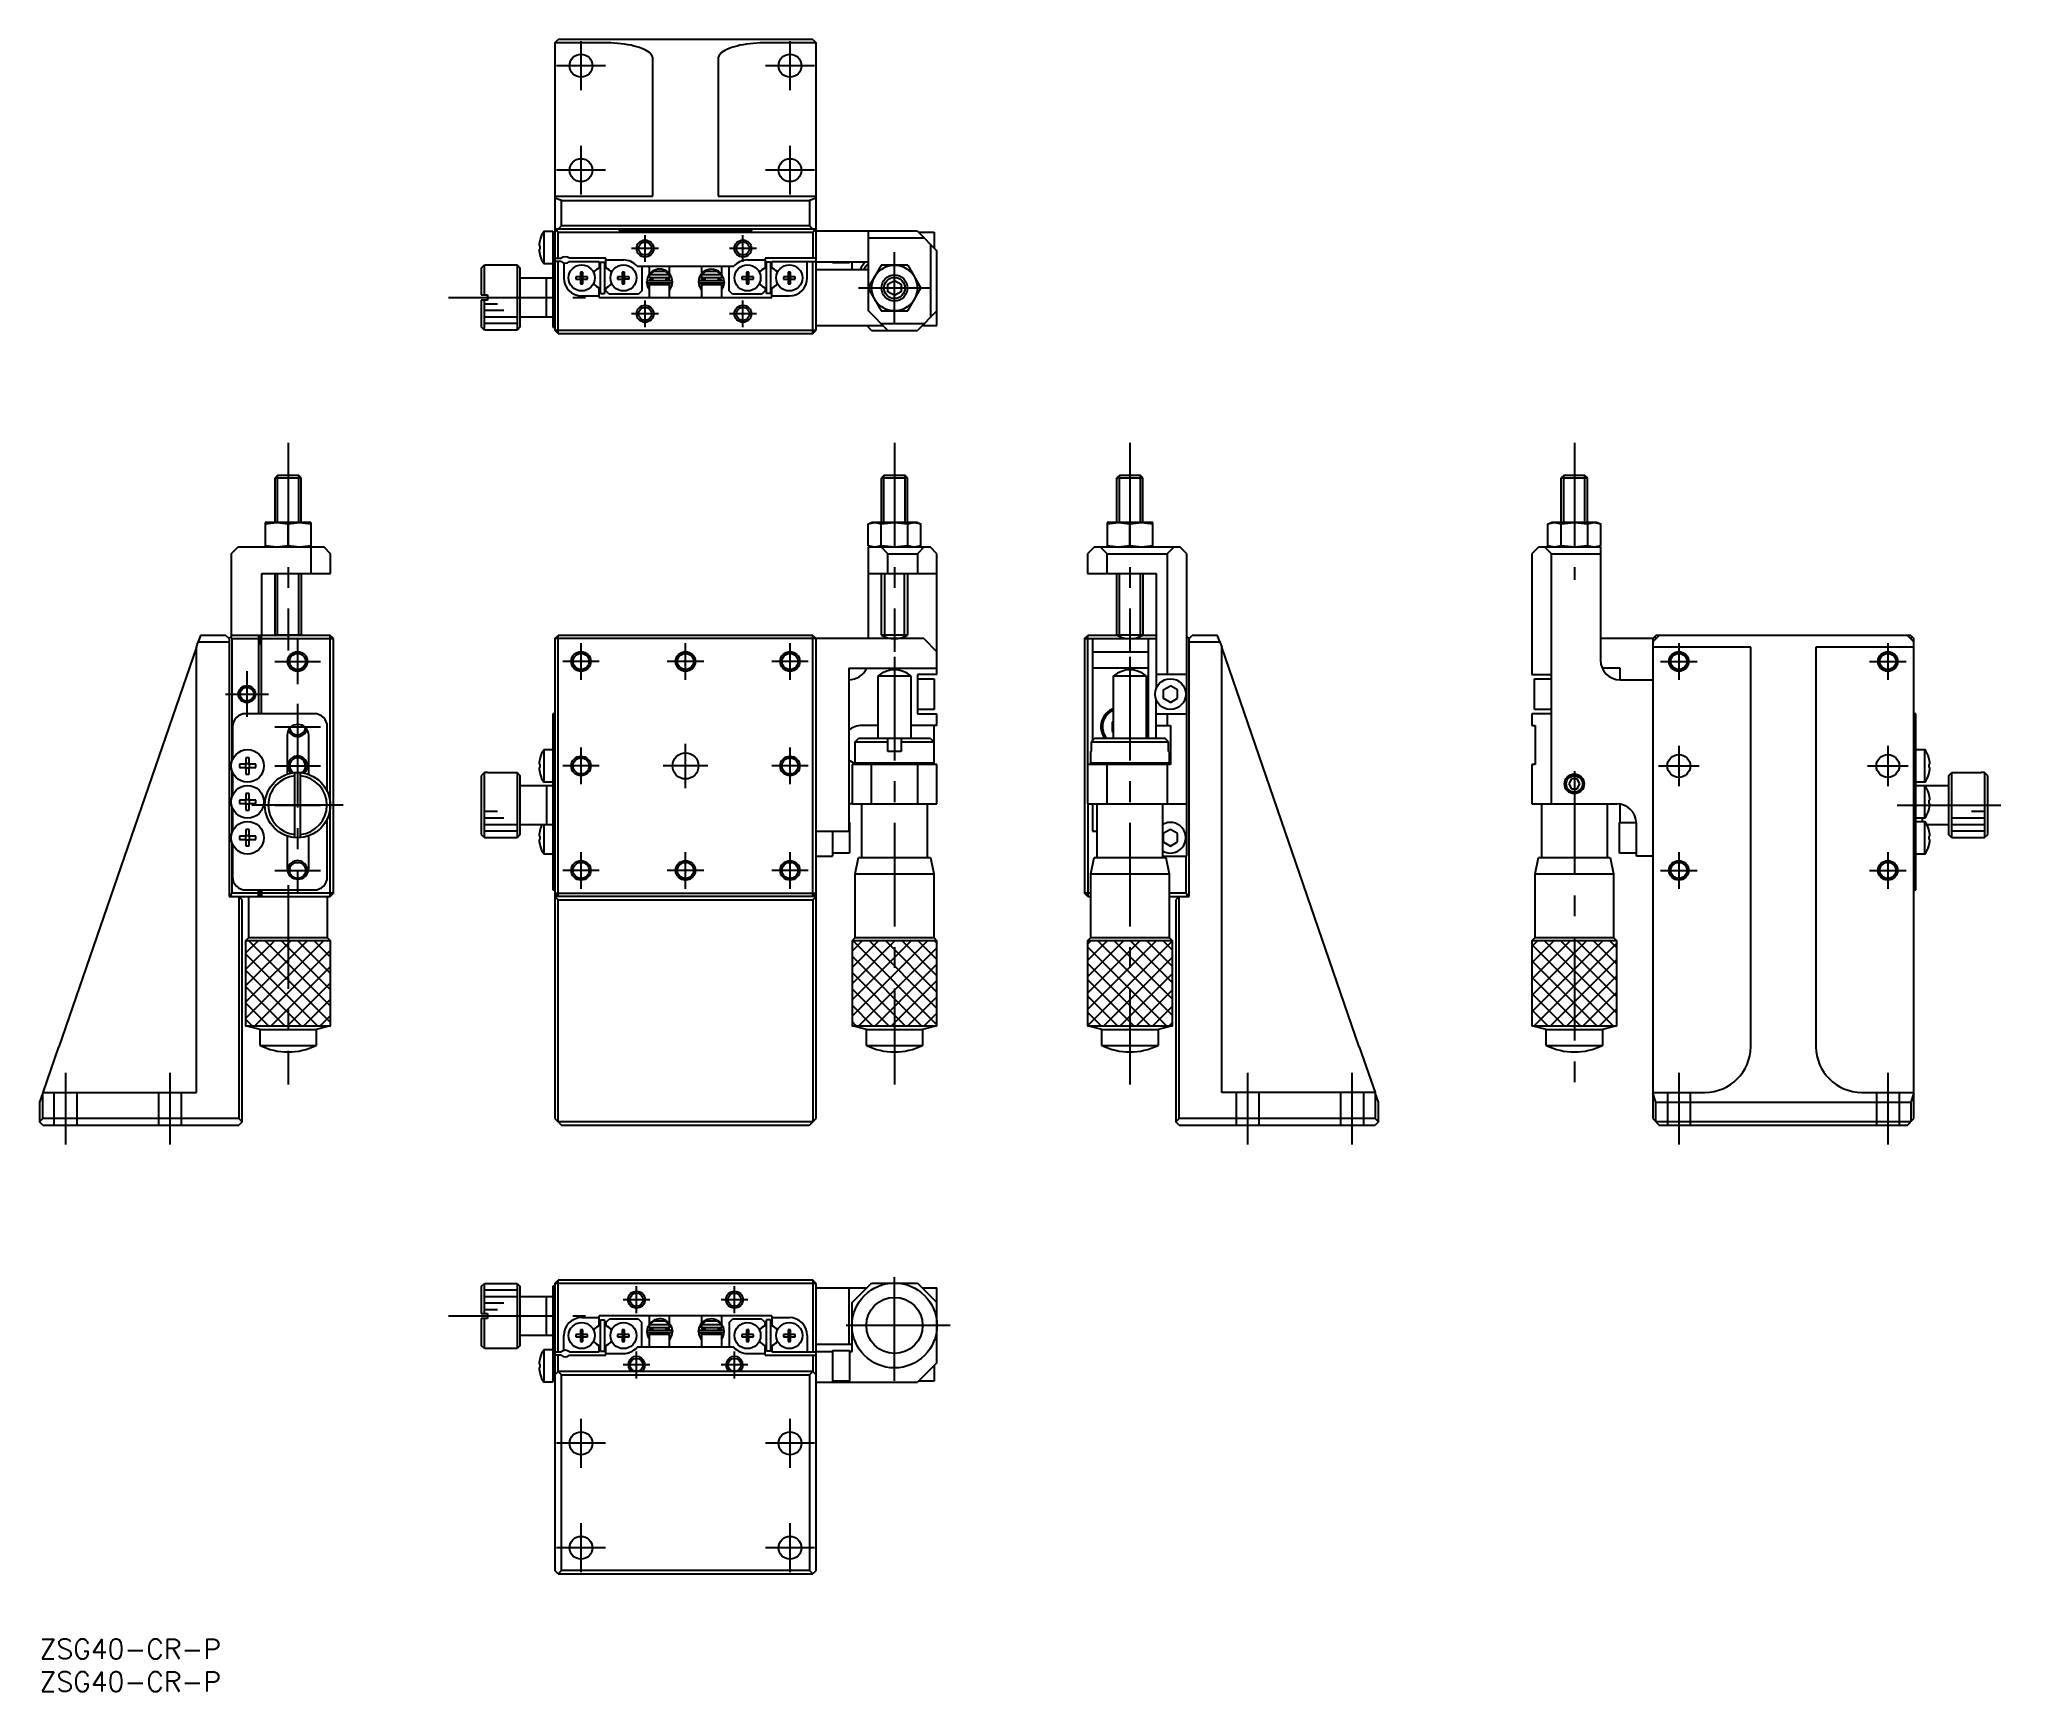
# Model space of a CAD drawing. Extents: x 0 to 303, y -8 to 245.
import ezdxf

# ---------------------------------------------------------------- set-up
doc = ezdxf.new("R2010")
doc.units = 0
doc.header["$LTSCALE"] = 0.5
doc.linetypes.add('CENTER', pattern=[50.8, 31.75, -6.35, 6.35, -6.35])
doc.linetypes.add('DASHED', pattern=[19.05, 12.7, -6.35])
for name, color, linetype in [('MSM_CENTER', 1, 'CENTER'), ('MSM_CONTINUOUS', 7, 'CONTINUOUS'), ('MSM_DASHED', 4, 'DASHED'), ('MSM_NARROW', 5, 'CONTINUOUS'), ('MSM_PART_NUMBER', 7, 'CONTINUOUS')]:
    doc.layers.add(name, color=color, linetype=linetype)
doc.styles.get("Standard").update_dxf_attribs({"font": 'txt.shx', "height": 3, "bigfont": 'bigfont.shx'})

# ---------------------------------------------------------------- blocks, each defined once
blk = doc.blocks.new('*U2')
at = {"layer": 'MSM_PART_NUMBER'}
blk.add_text('ZSG40-CR-P', height=3, dxfattribs=at).set_placement((0, -3))
blk = doc.blocks.new('*U3')
at = {"layer": 'MSM_PART_NUMBER'}
blk.add_text('ZSG40-CR-P', height=3, dxfattribs=at).set_placement((0, -8))

msp = doc.modelspace()

# ---------------------------------------------------------------- linework, layer by layer
at = {"layer": 'MSM_CENTER'}
for p, q in [((82.9, 237.25), (82.9, 244.75)), ((114.9, 237.25), (114.9, 244.75)), ((86.65, 241), (79.15, 241)), ((118.65, 241), (111.15, 241)), ((82.9, 221.25), (82.9, 228.75)), ((114.9, 221.25), (114.9, 228.75)), ((86.65, 225), (79.15, 225)), ((118.65, 225), (111.15, 225)), ((94.76, 213), (90.64, 213)), ((92.7, 210.94), (92.7, 215.06)), ((109.76, 213), (105.64, 213)), ((107.7, 210.94), (107.7, 215.06)), ((130.9, 201.45), (130.9, 212.45)), ((136.4, 206.95), (125.4, 206.95)), ((62.6, 205.5), (83.6, 205.5)), ((92.7, 200.94), (92.7, 205.06)), ((107.7, 200.94), (107.7, 205.06)), ((94.76, 203), (90.64, 203)), ((109.76, 203), (105.64, 203)), ((38.05, 183.25), (38.05, 151.41)), ((130.9, 183.25), (130.9, 151.25)), ((166.95, 183.25), (166.95, 151.25)), ((235, 183.25), (235, 162.25)), ((39.5, 153.25), (39.5, 146.25)), ((82.9, 146.95), (82.9, 152.55)), ((98.9, 146.95), (98.9, 152.55)), ((114.9, 146.95), (114.9, 152.55)), ((251, 152.55), (251, 146.95)), ((283, 152.55), (283, 146.95)), ((36, 149.75), (43, 149.75)), ((85.7, 149.75), (80.1, 149.75)), ((101.7, 149.75), (96.1, 149.75)), ((117.7, 149.75), (112.1, 149.75)), ((130.9, 150.45), (130.9, 84.95)), ((166.95, 150.45), (166.95, 84.95)), ((248.2, 149.75), (253.8, 149.75)), ((280.2, 149.75), (285.8, 149.75)), ((31.75, 148.25), (31.75, 141.25)), ((28.45, 144.75), (35.05, 144.75)), ((39.5, 143.25), (39.5, 114.25)), ((36, 139.75), (43, 139.75)), ((82.9, 130.95), (82.9, 136.55)), ((98.9, 130.35), (98.9, 137.15)), ((114.9, 130.95), (114.9, 136.55)), ((251, 136.85), (251, 130.65)), ((283, 136.85), (283, 130.65)), ((36, 133.75), (43, 133.75)), ((85.7, 133.75), (80.1, 133.75)), ((102.3, 133.75), (95.5, 133.75)), ((117.7, 133.75), (112.1, 133.75)), ((247.9, 133.75), (254.1, 133.75)), ((279.9, 133.75), (286.1, 133.75)), ((235, 132.95), (235, 84.95)), ((46.5, 127.75), (32.5, 127.75)), ((36, 127.75), (43, 127.75)), ((284.41, 127.75), (303.3, 127.75)), ((82.9, 114.95), (82.9, 120.55)), ((98.9, 114.95), (98.9, 120.55)), ((114.9, 114.95), (114.9, 120.55)), ((251, 120.55), (251, 114.95)), ((283, 120.55), (283, 114.95)), ((36, 117.75), (43, 117.75)), ((38.05, 115.49), (38.05, 84.95)), ((85.7, 117.75), (80.1, 117.75)), ((101.7, 117.75), (96.1, 117.75)), ((117.7, 117.75), (112.1, 117.75)), ((248.2, 117.75), (253.8, 117.75)), ((280.2, 117.75), (285.8, 117.75)), ((4, 75.75), (4, 86.75)), ((20, 75.75), (20, 86.75)), ((185, 75.75), (185, 86.75)), ((201, 75.75), (201, 86.75)), ((251, 86.75), (251, 75.75)), ((283, 86.75), (283, 75.75)), ((130.9, 39.55), (130.9, 56.55)), ((93.46, 52), (89.34, 52)), ((91.4, 49.94), (91.4, 54.06)), ((108.46, 52), (104.34, 52)), ((106.4, 49.94), (106.4, 54.06)), ((62.6, 49.5), (83.6, 49.5)), ((139.4, 48.05), (122.4, 48.05)), ((91.4, 39.94), (91.4, 44.06)), ((106.4, 39.94), (106.4, 44.06)), ((93.46, 42), (89.34, 42)), ((108.46, 42), (104.34, 42)), ((82.9, 26.25), (82.9, 33.75)), ((114.9, 26.25), (114.9, 33.75)), ((86.65, 30), (79.15, 30)), ((118.65, 30), (111.15, 30)), ((82.9, 10.25), (82.9, 17.75)), ((114.9, 10.25), (114.9, 17.75)), ((86.65, 14), (79.15, 14)), ((118.65, 14), (111.15, 14))]:
    msp.add_line(p, q, dxfattribs=at)
at = {"layer": 'MSM_CONTINUOUS'}
for p, q in [((78.9, 244.5), (79.4, 245)), ((78.9, 244.5), (78.9, 200.5)), ((86.9, 244.48), (78.9, 244.48)), ((118.4, 245), (79.4, 245)), ((87.45, 244.48), (86.9, 244.48)), ((88, 244.45), (87.45, 244.48)), ((88.53, 244.42), (88, 244.45)), ((89.06, 244.37), (88.53, 244.42)), ((89.58, 244.3), (89.06, 244.37)), ((90.08, 244.22), (89.58, 244.3)), ((90.56, 244.13), (90.08, 244.22)), ((91.01, 244.02), (90.56, 244.13)), ((91.45, 243.91), (91.01, 244.02)), ((91.85, 243.78), (91.45, 243.91)), ((92.22, 243.64), (91.85, 243.78)), ((92.56, 243.49), (92.22, 243.64)), ((92.87, 243.33), (92.56, 243.49)), ((93.14, 243.17), (92.87, 243.33)), ((93.37, 243), (93.14, 243.17)), ((93.56, 242.82), (93.37, 243)), ((93.71, 242.64), (93.56, 242.82)), ((104.24, 242.82), (104.09, 242.64)), ((104.43, 243), (104.24, 242.82)), ((104.66, 243.17), (104.43, 243)), ((104.93, 243.33), (104.66, 243.17)), ((105.24, 243.49), (104.93, 243.33)), ((105.58, 243.64), (105.24, 243.49)), ((105.95, 243.78), (105.58, 243.64)), ((106.35, 243.91), (105.95, 243.78)), ((106.79, 244.02), (106.35, 243.91)), ((107.24, 244.13), (106.79, 244.02)), ((107.72, 244.22), (107.24, 244.13)), ((108.22, 244.3), (107.72, 244.22)), ((108.74, 244.37), (108.22, 244.3)), ((109.27, 244.42), (108.74, 244.37)), ((109.8, 244.45), (109.27, 244.42)), ((110.35, 244.48), (109.8, 244.45)), ((110.9, 244.48), (110.35, 244.48)), ((118.9, 244.48), (110.9, 244.48)), ((118.4, 245), (118.9, 244.5)), ((118.9, 200.5), (118.9, 244.5)), ((93.81, 242.45), (93.71, 242.64)), ((93.88, 242.26), (93.81, 242.45)), ((93.9, 242.07), (93.88, 242.26)), ((93.9, 221), (93.9, 242.07)), ((103.92, 242.26), (103.9, 242.07)), ((103.9, 242.07), (103.9, 221)), ((103.99, 242.45), (103.92, 242.26)), ((104.09, 242.64), (103.99, 242.45)), ((78.9, 221), (93.9, 221)), ((79.9, 220.38), (78.9, 220.72)), ((79.9, 220.38), (117.9, 220.38)), ((79.9, 216.5), (79.9, 220.38)), ((103.9, 221), (118.9, 221)), ((118.9, 220.72), (117.9, 220.38)), ((117.9, 220.38), (117.9, 216.5)), ((77.21, 215.65), (77.21, 210.65)), ((77.21, 215.65), (78.6, 215.65)), ((78.6, 215.65), (78.6, 200.95)), ((78.9, 215.45), (78.6, 215.45)), ((79.9, 216.5), (78.9, 215.5)), ((78.9, 216), (118.9, 216)), ((79.4, 215.5), (79.15, 215.75)), ((79.4, 215.5), (118.4, 215.5)), ((79.4, 211.5), (79.4, 215.5)), ((117.9, 216.5), (79.9, 216.5)), ((88.55, 216), (88.9, 215.65)), ((108.9, 215.65), (88.9, 215.65)), ((108.9, 215.65), (109.25, 216)), ((118.9, 215.5), (117.9, 216.5)), ((118.65, 215.75), (118.4, 215.5)), ((118.4, 215.5), (118.4, 211.5)), ((134.4, 215.65), (118.9, 215.65)), ((126.9, 207.02), (126.9, 215.65)), ((134.4, 215.65), (137.4, 212.65)), ((134.55, 215.5), (137, 215.5)), ((137, 215.5), (137, 213.05)), ((76.64, 213.41), (76.47, 213.41)), ((76.47, 212.89), (76.64, 212.89)), ((76.64, 214.41), (76.63, 214.41)), ((76.64, 212.89), (76.64, 213.41)), ((126.9, 214.65), (135.4, 214.65)), ((136.4, 213.65), (136.4, 202.45)), ((137.4, 201.2), (137.4, 212.65)), ((67.6, 210), (68.1, 210.5)), ((67.6, 210), (67.6, 205.9)), ((68.1, 205.9), (68.1, 210.5)), ((68.1, 210.5), (73.1, 210.5)), ((73.1, 210.5), (73.1, 200.5)), ((73.1, 210.5), (73.6, 210)), ((73.6, 201), (73.6, 210)), ((76.63, 211.89), (76.64, 211.89)), ((78.6, 210.65), (77.21, 210.65)), ((78.9, 211.5), (79.84, 211.5)), ((79.84, 211), (78.9, 211)), ((79.4, 200), (79.4, 211)), ((80.25, 210.78), (80.25, 208.5)), ((86.7, 211.5), (81.16, 211.5)), ((81.16, 211), (85.7, 211)), ((82.82, 209.39), (82.82, 208.68)), ((83.18, 209.39), (82.82, 209.39)), ((83.18, 208.68), (83.18, 209.39)), ((85.44, 209.9), (85.7, 210.05)), ((85.7, 211), (85.7, 210.05)), ((85.9, 206.1), (85.9, 210.9)), ((85.9, 210.9), (86.5, 210.9)), ((86.5, 210.9), (86.5, 206.1)), ((86.7, 210.05), (86.7, 211.5)), ((86.7, 211.25), (89.4, 211.25)), ((86.96, 209.9), (86.7, 210.05)), ((89.22, 209.39), (89.22, 208.68)), ((89.58, 209.39), (89.22, 209.39)), ((89.58, 208.68), (89.58, 209.39)), ((91.48, 210.3), (106.32, 210.3)), ((92.2, 210.3), (92.2, 206.5)), ((93.4, 209.08), (93.4, 210.3)), ((93.98, 209.5), (93.45, 209)), ((95.82, 209.5), (93.98, 209.5)), ((96.35, 209), (95.82, 209.5)), ((96.4, 210.3), (96.4, 209.19)), ((101.4, 209.19), (101.4, 210.3)), ((101.98, 209.5), (101.45, 209)), ((103.82, 209.5), (101.98, 209.5)), ((104.35, 209), (103.82, 209.5)), ((104.4, 210.3), (104.4, 209.08)), ((105.6, 206.5), (105.6, 210.3)), ((108.22, 209.39), (108.22, 208.68)), ((108.58, 209.39), (108.22, 209.39)), ((108.4, 211.25), (111.1, 211.25)), ((108.58, 208.68), (108.58, 209.39)), ((110.84, 209.9), (111.1, 210.05)), ((118.9, 211.5), (111.1, 211.5)), ((111.1, 211.5), (111.1, 210.05)), ((111.9, 210.9), (111.3, 210.9)), ((111.3, 206.1), (111.3, 210.9)), ((111.9, 210.9), (111.9, 206.1)), ((112.1, 210.05), (112.1, 211)), ((112.1, 211), (118.9, 211)), ((112.36, 209.9), (112.1, 210.05)), ((114.62, 209.39), (114.62, 208.68)), ((114.98, 209.39), (114.62, 209.39)), ((114.98, 208.68), (114.98, 209.39)), ((117.55, 208.5), (117.55, 211)), ((118.4, 200), (118.4, 211)), ((118.9, 210.95), (126.9, 210.95)), ((118.9, 209.8), (126.9, 209.8)), ((121.4, 210.8), (121.4, 210.95)), ((124, 210.8), (121.4, 210.8)), ((124, 210.95), (124, 210.8)), ((124.4, 209.8), (124.4, 210.95)), ((128.88, 210.45), (126.86, 206.95)), ((132.92, 210.45), (128.88, 210.45)), ((132.92, 210.45), (134.94, 206.95)), ((73.6, 208.5), (78.6, 208.5)), ((77.6, 202.5), (77.6, 208.5)), ((82.11, 208.68), (82.11, 208.32)), ((82.82, 208.68), (82.11, 208.68)), ((82.11, 208.32), (82.82, 208.32)), ((82.83, 208.67), (82.82, 208.68)), ((82.83, 208.33), (82.82, 208.32)), ((82.82, 208.32), (82.82, 207.61)), ((82.82, 207.61), (83.18, 207.61)), ((83.17, 208.67), (82.83, 208.67)), ((82.83, 208.67), (82.83, 208.33)), ((82.83, 208.33), (83.17, 208.33)), ((83.17, 208.67), (83.18, 208.68)), ((83.17, 208.33), (83.17, 208.67)), ((83.17, 208.33), (83.18, 208.32)), ((83.89, 208.68), (83.18, 208.68)), ((83.18, 208.32), (83.89, 208.32)), ((83.18, 207.61), (83.18, 208.32)), ((83.89, 208.32), (83.89, 208.68)), ((85.7, 206.95), (85.44, 207.1)), ((85.7, 205.5), (85.7, 206.95)), ((86.7, 206.95), (86.96, 207.1)), ((86.7, 206.5), (86.7, 206.95)), ((87.2, 206), (86.7, 206.5)), ((88.51, 208.68), (88.51, 208.32)), ((89.22, 208.68), (88.51, 208.68)), ((88.51, 208.32), (89.22, 208.32)), ((89.23, 208.67), (89.22, 208.68)), ((89.23, 208.33), (89.22, 208.32)), ((89.22, 208.32), (89.22, 207.61)), ((89.22, 207.61), (89.58, 207.61)), ((89.57, 208.67), (89.23, 208.67)), ((89.23, 208.67), (89.23, 208.33)), ((89.23, 208.33), (89.57, 208.33)), ((89.57, 208.67), (89.58, 208.68)), ((89.57, 208.33), (89.57, 208.67)), ((89.57, 208.33), (89.58, 208.32)), ((90.29, 208.68), (89.58, 208.68)), ((89.58, 207.61), (89.58, 208.32)), ((90.29, 208.32), (89.58, 208.32)), ((90.29, 208.32), (90.29, 208.68)), ((92.2, 206.5), (91.7, 206)), ((93.13, 207.18), (93, 207.87)), ((93.1, 207.5), (93.11, 207.53)), ((93.1, 207.47), (93.1, 207.5)), ((93.1, 207.43), (93.1, 207.47)), ((93.1, 207.4), (93.1, 207.43)), ((93.1, 207.36), (93.1, 207.4)), ((93.1, 207.33), (93.1, 207.36)), ((93.11, 207.29), (93.1, 207.33)), ((93.11, 207.53), (93.12, 207.57)), ((93.11, 207.26), (93.11, 207.29)), ((93.12, 207.23), (93.11, 207.26)), ((93.12, 207.57), (93.13, 207.6)), ((93.13, 207.19), (93.12, 207.23)), ((93.13, 207.6), (93.14, 207.63)), ((93.14, 207.16), (93.13, 207.19)), ((93.14, 207.63), (93.15, 207.66)), ((93.15, 207.13), (93.14, 207.16)), ((93.15, 207.66), (93.16, 207.7)), ((93.4, 206.71), (93.15, 207.13)), ((93.15, 207.13), (93.15, 207.13)), ((93.15, 207.13), (93.15, 207.13)), ((93.15, 207.13), (93.16, 207.13)), ((93.16, 207.12), (93.4, 207.19)), ((93.16, 207.13), (93.16, 207.13)), ((93.16, 207.13), (93.17, 207.13)), ((93.17, 207.13), (93.17, 207.13)), ((93.17, 207.13), (93.18, 207.13)), ((93.18, 207.13), (93.19, 207.13)), ((93.19, 207.13), (93.2, 207.13)), ((93.2, 208.09), (96.7, 208.09)), ((96.7, 207.69), (93.2, 207.69)), ((93.2, 207.13), (93.21, 207.13)), ((93.21, 207.13), (93.22, 207.14)), ((93.22, 207.14), (93.23, 207.14)), ((93.23, 207.14), (93.24, 207.14)), ((93.24, 207.14), (93.26, 207.15)), ((93.26, 207.15), (93.27, 207.15)), ((93.27, 207.15), (93.28, 207.16)), ((93.28, 207.16), (93.3, 207.16)), ((93.3, 207.16), (93.31, 207.17)), ((93.31, 207.17), (93.33, 207.17)), ((93.33, 207.17), (93.34, 207.18)), ((93.34, 207.18), (93.36, 207.19)), ((93.36, 207.19), (93.37, 207.19)), ((93.37, 207.19), (93.39, 207.2)), ((93.39, 207.2), (93.4, 207.2)), ((93.4, 209), (96.4, 209)), ((93.4, 208.5), (93.4, 209)), ((96.4, 208.5), (93.4, 208.5)), ((93.4, 207.5), (96.4, 207.5)), ((93.4, 205.5), (93.4, 207.5)), ((93.52, 208.5), (93.41, 208.09)), ((93.9, 208.3), (93.45, 208.3)), ((93.53, 207.52), (93.52, 207.51)), ((93.52, 207.51), (93.52, 207.5)), ((93.54, 207.55), (93.53, 207.54)), ((93.53, 207.54), (93.53, 207.52)), ((93.55, 207.56), (93.54, 207.55)), ((93.56, 207.57), (93.55, 207.56)), ((93.57, 207.59), (93.56, 207.57)), ((93.58, 207.6), (93.57, 207.59)), ((93.59, 207.61), (93.58, 207.6)), ((93.6, 207.62), (93.59, 207.61)), ((93.61, 207.63), (93.6, 207.62)), ((93.62, 207.64), (93.61, 207.63)), ((93.63, 207.64), (93.62, 207.64)), ((93.64, 207.65), (93.63, 207.64)), ((93.66, 207.66), (93.64, 207.65)), ((93.67, 207.67), (93.66, 207.66)), ((93.68, 207.67), (93.67, 207.67)), ((93.7, 207.68), (93.68, 207.67)), ((93.71, 207.68), (93.7, 207.68)), ((93.73, 207.68), (93.71, 207.68)), ((93.74, 207.69), (93.73, 207.68)), ((93.75, 207.69), (93.74, 207.69)), ((93.77, 207.69), (93.75, 207.69)), ((93.78, 207.69), (93.77, 207.69)), ((93.8, 207.69), (93.78, 207.69)), ((93.9, 208.09), (93.9, 208.5)), ((93.9, 207.5), (93.9, 207.69)), ((95.9, 208.5), (95.9, 208.09)), ((96.4, 208.3), (95.9, 208.3)), ((95.9, 207.69), (95.9, 207.5)), ((96.12, 207.69), (96.1, 207.69)), ((96.1, 207.69), (96.1, 207.69)), ((96.13, 207.69), (96.12, 207.69)), ((96.15, 207.69), (96.13, 207.69)), ((96.16, 207.69), (96.15, 207.69)), ((96.17, 207.68), (96.16, 207.69)), ((96.19, 207.68), (96.17, 207.68)), ((96.2, 207.67), (96.19, 207.68)), ((96.22, 207.67), (96.2, 207.67)), ((96.23, 207.66), (96.22, 207.67)), ((96.24, 207.66), (96.23, 207.66)), ((96.26, 207.65), (96.24, 207.66)), ((96.27, 207.64), (96.26, 207.65)), ((96.28, 207.63), (96.27, 207.64)), ((96.29, 207.62), (96.28, 207.63)), ((96.3, 207.61), (96.29, 207.62)), ((96.31, 207.6), (96.3, 207.61)), ((96.32, 207.59), (96.31, 207.6)), ((96.33, 207.58), (96.32, 207.59)), ((96.34, 207.57), (96.33, 207.58)), ((96.35, 207.56), (96.34, 207.57)), ((96.36, 207.54), (96.35, 207.56)), ((96.36, 207.53), (96.36, 207.54)), ((96.37, 207.52), (96.36, 207.53)), ((96.48, 208.09), (96.37, 208.5)), ((96.38, 207.5), (96.37, 207.52)), ((96.38, 207.5), (96.38, 207.5)), ((96.4, 209), (96.4, 208.5)), ((96.4, 208.43), (96.4, 208.43)), ((96.4, 208.43), (96.4, 208.3)), ((96.4, 207.5), (96.4, 205.5)), ((96.4, 207.35), (96.44, 207.47)), ((96.44, 207.47), (96.49, 207.69)), ((96.76, 207.18), (96.74, 207.13)), ((96.74, 207.13), (96.74, 207.13)), ((96.74, 207.13), (96.74, 207.13)), ((96.74, 207.13), (96.74, 207.13)), ((96.74, 207.13), (96.74, 207.13)), ((96.74, 207.13), (96.74, 207.13)), ((96.74, 207.13), (96.74, 207.13)), ((96.76, 207.19), (96.76, 207.19)), ((96.76, 207.19), (96.76, 207.19)), ((96.76, 207.19), (96.76, 207.18)), ((96.76, 207.18), (96.76, 207.18)), ((96.76, 207.18), (96.76, 207.18)), ((101.04, 207.18), (101.04, 207.19)), ((101.04, 207.19), (101.04, 207.19)), ((101.04, 207.19), (101.04, 207.19)), ((101.04, 207.19), (101.04, 207.19)), ((101.04, 207.19), (101.04, 207.19)), ((101.04, 207.19), (101.04, 207.19)), ((101.06, 207.13), (101.04, 207.18)), ((101.04, 207.18), (101.04, 207.18)), ((101.04, 207.18), (101.04, 207.18)), ((101.04, 207.18), (101.04, 207.18)), ((101.04, 207.18), (101.04, 207.18)), ((101.06, 207.13), (101.06, 207.13)), ((101.06, 207.13), (101.06, 207.13)), ((101.06, 207.13), (101.06, 207.13)), ((101.06, 207.13), (101.06, 207.13)), ((101.1, 208.09), (104.6, 208.09)), ((104.6, 207.69), (101.1, 207.69)), ((101.31, 207.69), (101.36, 207.46)), ((101.43, 208.5), (101.32, 208.09)), ((101.36, 207.46), (101.4, 207.35)), ((101.4, 209.19), (101.4, 209.19)), ((101.4, 209), (104.4, 209)), ((101.4, 208.5), (101.4, 209)), ((104.4, 208.5), (101.4, 208.5)), ((101.4, 208.3), (101.4, 208.43)), ((101.9, 208.3), (101.4, 208.3)), ((101.4, 207.5), (104.4, 207.5)), ((101.4, 205.5), (101.4, 207.5)), ((101.43, 207.51), (101.42, 207.5)), ((101.44, 207.54), (101.43, 207.52)), ((101.43, 207.52), (101.43, 207.51)), ((101.45, 207.55), (101.44, 207.54)), ((101.46, 207.57), (101.45, 207.56)), ((101.45, 207.56), (101.45, 207.55)), ((101.47, 207.59), (101.46, 207.57)), ((101.48, 207.6), (101.47, 207.59)), ((101.49, 207.61), (101.48, 207.6)), ((101.5, 207.62), (101.49, 207.61)), ((101.51, 207.63), (101.5, 207.62)), ((101.53, 207.64), (101.51, 207.63)), ((101.54, 207.64), (101.53, 207.64)), ((101.55, 207.65), (101.54, 207.64)), ((101.56, 207.66), (101.55, 207.65)), ((101.58, 207.67), (101.56, 207.66)), ((101.59, 207.67), (101.58, 207.67)), ((101.6, 207.68), (101.59, 207.67)), ((101.62, 207.68), (101.6, 207.68)), ((101.63, 207.68), (101.62, 207.68)), ((101.65, 207.69), (101.63, 207.68)), ((101.66, 207.69), (101.65, 207.69)), ((101.68, 207.69), (101.66, 207.69)), ((101.69, 207.69), (101.68, 207.69)), ((101.7, 207.69), (101.69, 207.69)), ((101.9, 208.09), (101.9, 208.5)), ((101.9, 207.5), (101.9, 207.69)), ((103.9, 208.5), (103.9, 208.09)), ((104.35, 208.3), (103.9, 208.3)), ((103.9, 207.69), (103.9, 207.5)), ((104.01, 207.69), (104, 207.69)), ((104.02, 207.69), (104.01, 207.69)), ((104.04, 207.69), (104.02, 207.69)), ((104.05, 207.69), (104.04, 207.69)), ((104.07, 207.69), (104.05, 207.69)), ((104.08, 207.68), (104.07, 207.69)), ((104.09, 207.68), (104.08, 207.68)), ((104.11, 207.67), (104.09, 207.68)), ((104.12, 207.67), (104.11, 207.67)), ((104.14, 207.66), (104.12, 207.67)), ((104.15, 207.66), (104.14, 207.66)), ((104.16, 207.65), (104.15, 207.66)), ((104.17, 207.64), (104.16, 207.65)), ((104.19, 207.63), (104.17, 207.64)), ((104.2, 207.62), (104.19, 207.63)), ((104.21, 207.61), (104.2, 207.62)), ((104.22, 207.6), (104.21, 207.61)), ((104.23, 207.59), (104.22, 207.6)), ((104.24, 207.58), (104.23, 207.59)), ((104.25, 207.57), (104.24, 207.58)), ((104.26, 207.56), (104.25, 207.57)), ((104.26, 207.54), (104.26, 207.56)), ((104.27, 207.53), (104.26, 207.54)), ((104.28, 207.52), (104.27, 207.53)), ((104.39, 208.09), (104.28, 208.5)), ((104.28, 207.5), (104.28, 207.52)), ((104.28, 207.5), (104.28, 207.5)), ((104.4, 209.08), (104.4, 209.08)), ((104.4, 209), (104.4, 208.5)), ((104.4, 207.5), (104.4, 205.5)), ((104.41, 207.2), (104.4, 207.2)), ((104.64, 207.12), (104.4, 207.19)), ((104.65, 207.13), (104.4, 206.71)), ((104.43, 207.19), (104.41, 207.2)), ((104.44, 207.19), (104.43, 207.19)), ((104.46, 207.18), (104.44, 207.19)), ((104.47, 207.17), (104.46, 207.18)), ((104.49, 207.17), (104.47, 207.17)), ((104.5, 207.16), (104.49, 207.17)), ((104.52, 207.16), (104.5, 207.16)), ((104.53, 207.15), (104.52, 207.16)), ((104.54, 207.15), (104.53, 207.15)), ((104.56, 207.14), (104.54, 207.15)), ((104.57, 207.14), (104.56, 207.14)), ((104.58, 207.14), (104.57, 207.14)), ((104.59, 207.13), (104.58, 207.14)), ((104.6, 207.13), (104.59, 207.13)), ((104.61, 207.13), (104.6, 207.13)), ((104.62, 207.13), (104.61, 207.13)), ((104.63, 207.13), (104.62, 207.13)), ((104.64, 207.13), (104.63, 207.13)), ((104.63, 207.13), (104.63, 207.13)), ((104.64, 207.7), (104.64, 207.68)), ((104.64, 207.68), (104.65, 207.65)), ((104.65, 207.13), (104.64, 207.13)), ((104.64, 207.13), (104.64, 207.13)), ((104.65, 207.65), (104.67, 207.62)), ((104.67, 207.18), (104.65, 207.15)), ((104.65, 207.15), (104.65, 207.13)), ((104.65, 207.13), (104.65, 207.13)), ((104.65, 207.13), (104.65, 207.13)), ((104.8, 207.87), (104.67, 207.18)), ((104.67, 207.62), (104.68, 207.59)), ((104.68, 207.21), (104.67, 207.18)), ((104.68, 207.59), (104.68, 207.55)), ((104.68, 207.55), (104.69, 207.52)), ((104.69, 207.25), (104.68, 207.21)), ((104.69, 207.52), (104.7, 207.49)), ((104.7, 207.31), (104.69, 207.28)), ((104.69, 207.28), (104.69, 207.25)), ((104.7, 207.49), (104.7, 207.45)), ((104.7, 207.45), (104.7, 207.42)), ((104.7, 207.42), (104.7, 207.38)), ((104.7, 207.38), (104.7, 207.35)), ((104.7, 207.35), (104.7, 207.31)), ((106.1, 206), (105.6, 206.5)), ((107.51, 208.68), (107.51, 208.32)), ((108.22, 208.68), (107.51, 208.68)), ((107.51, 208.32), (108.22, 208.32)), ((108.23, 208.67), (108.22, 208.68)), ((108.23, 208.33), (108.22, 208.32)), ((108.22, 208.32), (108.22, 207.61)), ((108.22, 207.61), (108.58, 207.61)), ((108.57, 208.67), (108.23, 208.67)), ((108.23, 208.67), (108.23, 208.33)), ((108.23, 208.33), (108.57, 208.33)), ((108.57, 208.67), (108.58, 208.68)), ((108.57, 208.33), (108.57, 208.67)), ((108.57, 208.33), (108.58, 208.32)), ((109.29, 208.68), (108.58, 208.68)), ((108.58, 208.32), (109.29, 208.32)), ((108.58, 207.61), (108.58, 208.32)), ((109.29, 208.32), (109.29, 208.68)), ((111.1, 206.5), (110.6, 206)), ((111.1, 206.95), (110.84, 207.1)), ((111.1, 206.95), (111.1, 206.5)), ((112.1, 206.95), (112.36, 207.1)), ((112.1, 205.5), (112.1, 206.95)), ((113.91, 208.68), (113.91, 208.32)), ((114.62, 208.68), (113.91, 208.68)), ((113.91, 208.32), (114.62, 208.32)), ((114.63, 208.67), (114.62, 208.68)), ((114.63, 208.33), (114.62, 208.32)), ((114.62, 208.32), (114.62, 207.61)), ((114.62, 207.61), (114.98, 207.61)), ((114.97, 208.67), (114.63, 208.67)), ((114.63, 208.67), (114.63, 208.33)), ((114.63, 208.33), (114.97, 208.33)), ((114.97, 208.67), (114.98, 208.68)), ((114.97, 208.33), (114.97, 208.67)), ((114.97, 208.33), (114.98, 208.32)), ((115.69, 208.68), (114.98, 208.68)), ((114.98, 208.32), (115.69, 208.32)), ((114.98, 207.61), (114.98, 208.32)), ((115.69, 208.32), (115.69, 208.68)), ((126.86, 206.95), (126.9, 207.02)), ((126.86, 206.95), (128.88, 203.45)), ((126.9, 207.02), (127.87, 208.7)), ((126.9, 203.45), (126.9, 206.88)), ((129.9, 207.53), (130.9, 208.1)), ((129.9, 206.37), (129.9, 207.53)), ((130.9, 205.8), (129.9, 206.37)), ((130.9, 208.1), (131.9, 207.53)), ((131.9, 206.37), (130.9, 205.8)), ((131.9, 207.53), (131.9, 206.37)), ((132.92, 203.45), (134.94, 206.95)), ((67.6, 205.9), (68.6, 205.9)), ((67.6, 205.1), (67.6, 201)), ((68.6, 205.1), (67.6, 205.1)), ((68.1, 200.5), (68.1, 205.1)), ((68.6, 205.9), (68.6, 205.1)), ((83, 205.75), (85.7, 205.75)), ((85.7, 205.5), (112.1, 205.5)), ((85.9, 206.1), (86.5, 206.1)), ((91.7, 206), (87.2, 206)), ((110.6, 206), (106.1, 206)), ((111.9, 206.1), (111.3, 206.1)), ((112.1, 205.75), (114.8, 205.75)), ((129.9, 200.45), (126.9, 203.45)), ((128.88, 203.45), (132.92, 203.45)), ((137.4, 203.45), (134.4, 200.45)), ((68.1, 200.5), (67.6, 201)), ((73.1, 200.5), (68.1, 200.5)), ((73.6, 201), (73.1, 200.5)), ((78.6, 202.5), (73.6, 202.5)), ((78.6, 200.95), (78.9, 200.95)), ((78.9, 200.5), (118.9, 200.5)), ((79.4, 200), (78.9, 200.5)), ((118.4, 200), (118.9, 200.5)), ((118.9, 201.2), (129.15, 201.2)), ((127.4, 200.45), (126.65, 201.2)), ((127.4, 200.45), (134.4, 200.45)), ((135.4, 201.45), (128.9, 201.45)), ((135.15, 201.2), (137.4, 201.2)), ((135.4, 201.45), (135.4, 201.2)), ((79.4, 200), (118.4, 200)), ((36.43, 178.25), (36.05, 177.87)), ((36.05, 177.87), (40.05, 177.87)), ((36.05, 171.05), (36.05, 177.87)), ((39.67, 178.25), (36.43, 178.25)), ((40.05, 177.87), (39.67, 178.25)), ((40.05, 171.05), (40.05, 177.87)), ((129.28, 178.25), (128.9, 177.87)), ((128.9, 177.87), (132.9, 177.87)), ((128.9, 171.05), (128.9, 177.87)), ((132.52, 178.25), (129.28, 178.25)), ((132.9, 177.87), (132.52, 178.25)), ((132.9, 171.05), (132.9, 177.87)), ((165.33, 178.25), (164.95, 177.87)), ((164.95, 177.87), (168.95, 177.87)), ((164.95, 171.05), (164.95, 177.87)), ((168.57, 178.25), (165.33, 178.25)), ((168.95, 177.87), (168.57, 178.25)), ((168.95, 171.05), (168.95, 177.87)), ((233.38, 178.25), (233, 177.87)), ((233, 177.87), (237, 177.87)), ((233, 171.05), (233, 177.87)), ((236.62, 178.25), (233.38, 178.25)), ((237, 177.87), (236.62, 178.25)), ((237, 171.05), (237, 177.87)), ((34.55, 170.85), (36.3, 171.05)), ((34.55, 171.05), (34.55, 167.25)), ((41.55, 171.05), (34.55, 171.05)), ((36.3, 171.05), (38.05, 170.85)), ((38.05, 170.85), (39.8, 171.05)), ((38.05, 167.45), (38.05, 170.85)), ((39.8, 171.05), (41.55, 170.85)), ((41.55, 171.05), (41.55, 163.25)), ((126.86, 170.85), (127.87, 171.05)), ((126.86, 170.85), (127.4, 171.05)), ((126.86, 167.45), (126.86, 170.85)), ((134.4, 171.05), (127.4, 171.05)), ((127.87, 171.05), (128.88, 170.85)), ((128.88, 170.85), (130.9, 171.05)), ((128.88, 167.45), (128.88, 170.85)), ((130.9, 171.05), (132.92, 170.85)), ((132.92, 170.85), (133.93, 171.05)), ((132.92, 167.45), (132.92, 170.85)), ((133.93, 171.05), (134.94, 170.85)), ((134.4, 171.05), (134.94, 170.85)), ((134.94, 167.45), (134.94, 170.85)), ((163.45, 170.85), (165.2, 171.05)), ((163.45, 171.05), (163.45, 167.25)), ((170.45, 171.05), (163.45, 171.05)), ((165.2, 171.05), (166.95, 170.85)), ((166.95, 170.85), (168.7, 171.05)), ((166.95, 167.45), (166.95, 170.85)), ((168.7, 171.05), (170.45, 170.85)), ((170.45, 167.25), (170.45, 171.05)), ((230.96, 170.85), (231.97, 171.05)), ((230.96, 170.85), (231.5, 171.05)), ((230.96, 167.45), (230.96, 170.85)), ((238.5, 171.05), (231.5, 171.05)), ((231.97, 171.05), (232.98, 170.85)), ((232.98, 170.85), (235, 171.05)), ((232.98, 167.45), (232.98, 170.85)), ((235, 171.05), (237.02, 170.85)), ((237.02, 170.85), (238.03, 171.05)), ((237.02, 170.85), (237.02, 167.45)), ((238.03, 171.05), (239.04, 170.85)), ((238.5, 171.05), (239.04, 170.85)), ((239.04, 167.45), (239.04, 170.85)), ((29.35, 166.25), (30.35, 167.25)), ((43.55, 167.25), (30.35, 167.25)), ((36.3, 167.25), (34.55, 167.45)), ((38.05, 167.45), (36.3, 167.25)), ((39.8, 167.25), (38.05, 167.45)), ((41.55, 167.45), (39.8, 167.25)), ((44.55, 166.25), (43.55, 167.25)), ((127.87, 167.25), (126.86, 167.45)), ((127.4, 167.25), (126.86, 167.45)), ((136.4, 167.25), (126.9, 167.25)), ((126.9, 153.25), (126.9, 167.25)), ((128.88, 167.45), (127.87, 167.25)), ((130.9, 167.25), (128.88, 167.45)), ((129.9, 166.25), (128.9, 167.25)), ((132.92, 167.45), (130.9, 167.25)), ((133.93, 167.25), (132.92, 167.45)), ((134.94, 167.45), (133.93, 167.25)), ((134.94, 167.45), (134.4, 167.25)), ((135.4, 167.25), (134.4, 166.25)), ((137.4, 166.25), (136.4, 167.25)), ((161.45, 167.25), (160.45, 166.25)), ((174.65, 167.25), (161.45, 167.25)), ((163.45, 166.25), (162.45, 167.25)), ((165.2, 167.25), (163.45, 167.45)), ((166.95, 167.45), (165.2, 167.25)), ((168.7, 167.25), (166.95, 167.45)), ((170.45, 167.45), (168.7, 167.25)), ((173.65, 167.25), (172.65, 166.25)), ((175.65, 166.25), (174.65, 167.25)), ((229.5, 167.25), (228.5, 166.25)), ((239, 167.25), (229.5, 167.25)), ((231.5, 166.25), (230.5, 167.25)), ((231.97, 167.25), (230.96, 167.45)), ((231.5, 167.25), (230.96, 167.45)), ((232.98, 167.45), (231.97, 167.25)), ((235, 167.25), (232.98, 167.45)), ((237.02, 167.45), (235, 167.25)), ((238.03, 167.25), (237.02, 167.45)), ((239.04, 167.45), (238.03, 167.25)), ((239.04, 167.45), (238.5, 167.25)), ((239, 167.25), (239, 149.95)), ((29.35, 166.25), (29.35, 153.6)), ((44.55, 163.25), (44.55, 166.25)), ((129.9, 163.25), (129.9, 166.25)), ((129.9, 166.25), (134.4, 166.25)), ((134.4, 166.25), (134.4, 163.25)), ((137.4, 147.75), (137.4, 166.25)), ((160.45, 166.25), (160.45, 163.25)), ((163.45, 163.25), (163.45, 166.25)), ((163.45, 166.25), (172.65, 166.25)), ((172.65, 166.25), (172.65, 147.75)), ((175.65, 119.95), (175.65, 166.25)), ((228.5, 166.25), (228.5, 147.75)), ((231.5, 166.25), (239, 166.25)), ((231.5, 127.95), (231.5, 166.25)), ((34.05, 163.25), (44.55, 163.25)), ((34.05, 153.75), (34.05, 163.25)), ((36.05, 153.79), (36.05, 163.25)), ((40.05, 163.25), (40.05, 153.79)), ((126.9, 163.25), (137.4, 163.25)), ((128.9, 153.79), (128.9, 163.25)), ((132.9, 163.25), (132.9, 153.79)), ((160.45, 163.25), (170.95, 163.25)), ((164.95, 153.79), (164.95, 163.25)), ((168.95, 163.25), (168.95, 153.79)), ((170.95, 163.25), (170.95, 145.58)), ((24, 151.95), (2.93, 90.75)), ((24, 151.95), (24.28, 152.75)), ((24, 83.75), (24, 151.95)), ((24.62, 153.75), (24.28, 152.75)), ((24.28, 152.75), (29, 152.75)), ((28.5, 153.75), (24.62, 153.75)), ((28.5, 153.75), (29, 153.25)), ((29.5, 153.75), (29, 153.25)), ((29, 153.25), (29, 113.75)), ((29.25, 153.5), (29.5, 153.25)), ((44.5, 153.75), (29.5, 153.75)), ((29.5, 134.6), (29.5, 153.25)), ((29.5, 153.25), (33.5, 153.25)), ((33.5, 153.75), (33.5, 141.75)), ((33.75, 152.35), (33.75, 153.75)), ((34, 152.35), (33.75, 152.35)), ((34, 141.75), (34, 153.75)), ((34, 153.25), (45, 153.25)), ((40.05, 153.79), (36.05, 153.79)), ((44.5, 113.75), (44.5, 153.75)), ((45, 153.25), (44.5, 153.75)), ((45, 114.25), (45, 153.25)), ((78.9, 153.25), (79.4, 153.75)), ((135.4, 153.25), (78.9, 153.25)), ((78.9, 153.25), (78.9, 79.75)), ((118.4, 153.75), (79.4, 153.75)), ((79.4, 113.75), (79.4, 153.75)), ((118.4, 153.75), (118.9, 153.25)), ((118.4, 113.75), (118.4, 153.75)), ((118.9, 79.75), (118.9, 153.25)), ((132.9, 153.79), (128.9, 153.79)), ((135.4, 153.25), (137.4, 151.25)), ((160, 153.25), (160.5, 153.75)), ((160, 153.25), (170.95, 153.25)), ((160, 153.25), (160, 114.25)), ((160.5, 133.95), (160.5, 153.75)), ((165.01, 153.75), (160.5, 153.75)), ((161.2, 153.25), (161.2, 137.61)), ((168.95, 153.79), (164.95, 153.79)), ((170.95, 153.75), (168.89, 153.75)), ((169.8, 137.95), (169.8, 153.25)), ((176, 153.25), (175.65, 153.6)), ((175.65, 153.4), (175.75, 153.5)), ((176, 153.25), (176.5, 153.75)), ((176, 113.75), (176, 153.25)), ((176, 152.75), (180.72, 152.75)), ((180.38, 153.75), (176.5, 153.75)), ((180.72, 152.75), (180.38, 153.75)), ((180.72, 152.75), (181, 151.95)), ((181, 83.75), (181, 151.95)), ((202.07, 90.75), (181, 151.95)), ((247, 153.25), (239, 153.25)), ((247, 153.25), (247.5, 153.75)), ((247, 152.75), (248, 153.75)), ((247, 153.25), (247, 79.75)), ((262, 151.95), (247, 151.95)), ((247.5, 153.25), (247.25, 153.5)), ((286.5, 153.75), (247.5, 153.75)), ((262, 90.75), (262, 151.95)), ((272, 151.95), (272, 90.75)), ((287, 151.95), (272, 151.95)), ((286, 153.75), (287, 152.75)), ((286.5, 153.75), (287, 153.25)), ((286.75, 153.5), (286.5, 153.25)), ((287, 79.75), (287, 153.25)), ((123.9, 148.75), (137.4, 148.75)), ((123.9, 148.75), (123.9, 123.75)), ((161.2, 151.25), (169.8, 151.25)), ((169.8, 148.75), (161.2, 148.75)), ((242, 148.75), (239.25, 148.75)), ((242, 146.95), (242, 148.75)), ((128.4, 147.57), (133.4, 147.57)), ((128.4, 137.95), (128.4, 147.57)), ((133.4, 147.57), (133.4, 137.95)), ((134.4, 147.75), (134.4, 141.75)), ((137.4, 147.75), (134.4, 147.75)), ((134.4, 147.1), (137, 147.1)), ((137, 147.1), (137, 142.4)), ((164.45, 147.57), (169.45, 147.57)), ((164.45, 137.95), (164.45, 147.57)), ((169.45, 147.57), (169.45, 137.95)), ((175.65, 147.75), (170.95, 147.75)), ((172.05, 145.39), (173.15, 146.02)), ((174.25, 145.39), (173.15, 146.02)), ((228.5, 147.75), (231.5, 147.75)), ((228.9, 142.4), (228.9, 147.1)), ((228.9, 147.1), (231.5, 147.1)), ((242, 146.95), (247, 146.95)), ((170.95, 137.95), (170.95, 143.92)), ((172.05, 145.39), (172.05, 144.11)), ((173.15, 143.48), (172.05, 144.11)), ((173.15, 143.48), (174.25, 144.11)), ((174.25, 144.11), (174.25, 145.39)), ((29.55, 139.75), (29.55, 134.73)), ((42.05, 141.75), (31.55, 141.75)), ((44.05, 129.82), (44.05, 139.75)), ((78.9, 141.75), (78.6, 141.75)), ((78.6, 141.75), (78.6, 114.75)), ((128.4, 139.95), (125.9, 139.95)), ((137.4, 139.95), (133.4, 139.95)), ((137, 142.4), (134.4, 142.4)), ((134.4, 141.75), (137.4, 141.75)), ((136.9, 139.95), (136.9, 133.95)), ((137.4, 139.95), (137.4, 141.75)), ((164.45, 140.59), (164.25, 140.47)), ((164.25, 140.47), (164.25, 139.03)), ((170.95, 141.75), (175.65, 141.75)), ((170.95, 139.95), (173.15, 139.95)), ((172.65, 141.75), (172.65, 139.95)), ((173.15, 139.95), (173.15, 133.95)), ((228.5, 141.75), (228.5, 139.95)), ((231.5, 141.75), (228.5, 141.75)), ((228.5, 139.95), (229, 139.95)), ((231.5, 142.4), (228.9, 142.4)), ((229, 139.95), (229, 133.95)), ((287.3, 141.75), (287, 141.75)), ((287.3, 114.75), (287.3, 141.75)), ((37.9, 138.45), (37.9, 132.49)), ((41.2, 132.45), (41.2, 138.45)), ((124.9, 137.45), (125.4, 137.95)), ((124.9, 137.45), (129.9, 137.45)), ((124.9, 134.15), (124.9, 137.45)), ((136.4, 137.95), (125.4, 137.95)), ((129.9, 135.95), (129.9, 137.95)), ((131.9, 137.95), (131.9, 135.95)), ((131.9, 137.45), (136.9, 137.45)), ((136.4, 137.95), (136.9, 137.45)), ((161.54, 137.95), (161.03, 137.45)), ((161.03, 137.45), (172.87, 137.45)), ((161.03, 137.45), (161.03, 135.95)), ((172.36, 137.95), (161.54, 137.95)), ((164.25, 139.03), (164.45, 138.91)), ((172.87, 137.45), (172.36, 137.95)), ((172.87, 135.95), (172.87, 137.45)), ((30.59, 134.01), (30.59, 133.49)), ((31.59, 134.01), (30.59, 134.01)), ((30.59, 133.49), (31.59, 133.49)), ((31.55, 134.01), (31.55, 133.49)), ((32.11, 135.01), (31.59, 135.01)), ((31.59, 135.01), (31.59, 134.01)), ((32.11, 134.05), (31.59, 134.05)), ((31.59, 133.49), (31.59, 132.49)), ((32.11, 134.01), (32.11, 135.01)), ((33.11, 134.01), (32.11, 134.01)), ((32.11, 133.49), (33.11, 133.49)), ((32.11, 132.49), (32.11, 133.49)), ((32.15, 133.49), (32.15, 134.01)), ((33.11, 133.49), (33.11, 134.01)), ((76.64, 134.01), (76.47, 134.01)), ((76.47, 133.49), (76.64, 133.49)), ((76.64, 135.01), (76.63, 135.01)), ((76.64, 133.49), (76.64, 134.01)), ((77.21, 136.25), (77.21, 131.25)), ((77.21, 136.25), (78.6, 136.25)), ((137.4, 133.95), (124.4, 133.95)), ((124.4, 133.95), (124.4, 127.95)), ((136.9, 134.15), (124.9, 134.15)), ((125.1, 133.95), (124.9, 134.15)), ((127.4, 127.95), (127.4, 133.95)), ((131.9, 135.95), (129.9, 135.95)), ((134.4, 133.95), (134.4, 127.95)), ((136.9, 134.15), (136.7, 133.95)), ((137.4, 127.95), (137.4, 133.95)), ((160.45, 133.95), (160.45, 127.95)), ((173.15, 133.95), (160.45, 133.95)), ((161.03, 135.95), (160.95, 135.95)), ((160.95, 134.15), (160.95, 135.95)), ((172.95, 134.15), (160.95, 134.15)), ((161.15, 133.95), (160.95, 134.15)), ((163.45, 127.95), (163.45, 133.95)), ((172.65, 133.95), (172.65, 127.95)), ((172.95, 134.15), (172.75, 133.95)), ((172.95, 135.95), (172.87, 135.95)), ((172.95, 135.95), (172.95, 134.15)), ((229, 133.95), (228.5, 133.95)), ((228.5, 133.95), (228.5, 127.95)), ((287.3, 136.25), (288.69, 136.25)), ((288.69, 131.25), (288.69, 136.25)), ((289.27, 135.01), (289.26, 135.01)), ((289.26, 134.01), (289.26, 133.49)), ((289.43, 134.01), (289.26, 134.01)), ((289.26, 133.49), (289.43, 133.49)), ((29.5, 129.1), (29.5, 132.9)), ((29.55, 132.77), (29.55, 129.23)), ((31.59, 133.45), (32.11, 133.45)), ((31.59, 132.49), (32.11, 132.49)), ((39.1, 122.77), (39.1, 132.73)), ((39.9, 132.73), (39.9, 122.77)), ((68.1, 132.73), (67.6, 132.23)), ((67.6, 132.23), (67.6, 123.27)), ((68.1, 122.77), (68.1, 132.73)), ((68.6, 132.73), (68.1, 132.73)), ((68.6, 132.75), (68.6, 132.73)), ((68.6, 132.75), (73.1, 132.75)), ((73.1, 132.75), (73.1, 122.75)), ((73.1, 132.75), (73.6, 132.25)), ((73.6, 123.25), (73.6, 132.25)), ((73.6, 130.75), (78.6, 130.75)), ((76.63, 132.49), (76.64, 132.49)), ((78.6, 131.25), (77.21, 131.25)), ((77.6, 130.75), (77.6, 124.75)), ((234.56, 131.75), (234.13, 131)), ((234.13, 131), (234.56, 130.25)), ((235.43, 131.75), (234.56, 131.75)), ((235.86, 131), (235.43, 131.75)), ((235.43, 130.25), (235.86, 131)), ((288.69, 131.25), (287.3, 131.25)), ((287.3, 130.75), (292.3, 130.75)), ((288.69, 125.75), (288.69, 130.75)), ((289.26, 132.49), (289.27, 132.49)), ((292.3, 132.25), (292.8, 132.75)), ((292.3, 132.25), (292.3, 123.25)), ((292.8, 122.75), (292.8, 132.75)), ((292.8, 132.75), (297.3, 132.75)), ((297.3, 132.73), (297.3, 132.75)), ((297.8, 132.73), (297.3, 132.73)), ((297.8, 132.73), (297.8, 122.77)), ((298.3, 132.23), (297.8, 132.73)), ((298.3, 123.27), (298.3, 132.23)), ((29.5, 123.6), (29.5, 127.4)), ((30.59, 128.51), (30.59, 127.99)), ((31.59, 128.51), (30.59, 128.51)), ((30.59, 127.99), (31.59, 127.99)), ((31.55, 128.51), (31.55, 127.99)), ((32.11, 129.51), (31.59, 129.51)), ((31.59, 129.51), (31.59, 128.51)), ((32.11, 128.55), (31.59, 128.55)), ((31.59, 127.99), (31.59, 126.99)), ((31.59, 127.95), (32.11, 127.95)), ((32.11, 128.51), (32.11, 129.51)), ((33.11, 128.51), (32.11, 128.51)), ((32.11, 127.99), (33.11, 127.99)), ((32.11, 126.99), (32.11, 127.99)), ((32.15, 127.99), (32.15, 128.51)), ((33.11, 127.99), (33.11, 128.51)), ((124.4, 127.95), (137.4, 127.95)), ((125.9, 119.7), (125.9, 127.95)), ((135.9, 127.95), (135.9, 119.7)), ((160.45, 127.95), (175.65, 127.95)), ((160.5, 127.95), (160.5, 113.75)), ((161.2, 127.95), (161.2, 123.75)), ((161.95, 119.7), (161.95, 127.95)), ((171.95, 127.95), (171.95, 119.7)), ((228.5, 127.95), (241.5, 127.95)), ((230, 119.7), (230, 127.95)), ((234.56, 130.25), (235.43, 130.25)), ((240, 127.95), (240, 119.7)), ((242, 125.1), (242, 127.91)), ((289.27, 129.51), (289.26, 129.51)), ((289.26, 128.51), (289.26, 127.99)), ((289.43, 128.51), (289.26, 128.51)), ((289.26, 127.99), (289.43, 127.99)), ((29.55, 127.27), (29.55, 123.73)), ((31.59, 126.99), (32.11, 126.99)), ((44.05, 116.75), (44.05, 125.68)), ((78.6, 124.75), (73.6, 124.75)), ((77.21, 124.75), (77.21, 120.25)), ((123.9, 125.1), (124, 125.1)), ((124, 125.1), (124, 120.4)), ((241.9, 120.4), (241.9, 125.1)), ((241.9, 125.1), (244.49, 125.1)), ((244.5, 119.95), (244.5, 124.95)), ((288.69, 125.75), (287.3, 125.75)), ((287.3, 125.25), (288.69, 125.25)), ((288.3, 125.25), (288.3, 125.75)), ((288.69, 120.25), (288.69, 125.25)), ((292.3, 124.75), (288.98, 124.75)), ((289.26, 126.99), (289.27, 126.99)), ((29.5, 114.25), (29.5, 121.9)), ((29.55, 121.77), (29.55, 116.75)), ((30.59, 123.01), (30.59, 122.49)), ((31.59, 123.01), (30.59, 123.01)), ((30.59, 122.49), (31.59, 122.49)), ((31.55, 123.01), (31.55, 122.49)), ((32.11, 124.01), (31.59, 124.01)), ((31.59, 124.01), (31.59, 123.01)), ((32.11, 123.05), (31.59, 123.05)), ((31.59, 122.49), (31.59, 121.49)), ((31.59, 122.45), (32.11, 122.45)), ((31.59, 121.49), (32.11, 121.49)), ((32.11, 123.01), (32.11, 124.01)), ((33.11, 123.01), (32.11, 123.01)), ((32.11, 122.49), (33.11, 122.49)), ((32.11, 121.49), (32.11, 122.49)), ((32.15, 122.49), (32.15, 123.01)), ((33.11, 122.49), (33.11, 123.01)), ((37.9, 123.01), (37.9, 118.05)), ((41.2, 118.05), (41.2, 123.05)), ((67.6, 123.27), (68.1, 122.77)), ((68.1, 122.77), (68.6, 122.77)), ((68.6, 122.77), (68.6, 122.75)), ((73.1, 122.75), (68.6, 122.75)), ((73.6, 123.25), (73.1, 122.75)), ((76.64, 123.01), (76.47, 123.01)), ((76.47, 122.49), (76.64, 122.49)), ((76.64, 124.01), (76.63, 124.01)), ((76.63, 121.49), (76.64, 121.49)), ((76.64, 122.49), (76.64, 123.01)), ((118.9, 123.75), (123.9, 123.75)), ((121.4, 123.75), (121.4, 119.95)), ((161.2, 123.75), (161.95, 123.75)), ((173.15, 124.02), (172.05, 123.39)), ((172.05, 123.39), (172.05, 122.11)), ((172.05, 122.11), (173.15, 121.48)), ((174.25, 123.39), (173.15, 124.02)), ((173.15, 121.48), (174.25, 122.11)), ((174.25, 122.11), (174.25, 123.39)), ((289.27, 124.01), (289.26, 124.01)), ((289.26, 123.01), (289.26, 122.49)), ((289.43, 123.01), (289.26, 123.01)), ((289.26, 122.49), (289.43, 122.49)), ((289.26, 121.49), (289.27, 121.49)), ((292.8, 122.75), (292.3, 123.25)), ((297.3, 122.75), (292.8, 122.75)), ((297.3, 122.75), (297.3, 122.77)), ((297.3, 122.77), (297.8, 122.77)), ((297.8, 122.77), (298.3, 123.27)), ((78.6, 120.25), (77.21, 120.25)), ((118.9, 119.95), (121.4, 119.95)), ((124, 120.4), (121.4, 120.4)), ((124.9, 117.2), (125.4, 119.7)), ((125.4, 119.7), (136.4, 119.7)), ((136.4, 119.7), (136.9, 117.2)), ((160.95, 117.2), (161.45, 119.7)), ((161.45, 119.7), (172.45, 119.7)), ((171.95, 119.95), (175.65, 119.95)), ((172.45, 119.7), (172.95, 117.2)), ((175.5, 119.95), (175.5, 114.25)), ((229, 117.2), (229.5, 119.7)), ((229.5, 119.7), (240.5, 119.7)), ((240.5, 119.7), (241, 117.2)), ((244.5, 120.4), (241.9, 120.4)), ((247, 119.95), (244.5, 119.95)), ((288.69, 120.25), (287.3, 120.25)), ((124.9, 117.2), (136.9, 117.2)), ((124.9, 107.45), (124.9, 117.2)), ((136.9, 117.2), (136.9, 107.45)), ((160.95, 117.2), (172.95, 117.2)), ((160.95, 107.45), (160.95, 117.2)), ((172.95, 117.2), (172.95, 107.45)), ((229, 117.2), (241, 117.2)), ((229, 107.45), (229, 117.2)), ((241, 117.2), (241, 107.45)), ((29.5, 113.75), (29, 114.25)), ((29, 113.75), (44.5, 113.75)), ((29.5, 114.25), (29.25, 114)), ((33.5, 114.25), (29.5, 114.25)), ((30.5, 113.75), (30.5, 79.75)), ((31, 113.25), (30.5, 113.75)), ((31, 79.25), (31, 113.25)), ((31.55, 114.75), (42.05, 114.75)), ((32.05, 107.45), (32.05, 113.75)), ((33.5, 113.75), (33.5, 114.75)), ((33.75, 114.75), (33.75, 113.75)), ((34, 114.75), (34, 113.75)), ((45, 114.25), (34, 114.25)), ((44.05, 113.75), (44.05, 107.45)), ((44.5, 113.75), (45, 114.25)), ((78.6, 114.75), (78.9, 114.75)), ((78.9, 114.25), (118.9, 114.25)), ((79.4, 113.75), (78.9, 114.25)), ((79.4, 113.25), (78.9, 113.75)), ((118.9, 113.75), (78.9, 113.75)), ((79.4, 79.25), (79.4, 113.25)), ((79.4, 113.25), (118.4, 113.25)), ((118.9, 114.25), (118.4, 113.75)), ((118.9, 113.75), (118.4, 113.25)), ((118.4, 113.25), (118.4, 79.25)), ((160.95, 114.25), (160, 114.25)), ((160.5, 113.75), (160, 114.25)), ((160.5, 113.75), (160.95, 113.75)), ((175.5, 114.25), (172.95, 114.25)), ((172.95, 113.75), (176, 113.75)), ((174.5, 113.75), (174, 113.25)), ((174, 113.25), (174, 79.25)), ((174.5, 79.75), (174.5, 113.75)), ((175.75, 114), (175.5, 114.25)), ((175.5, 113.75), (176, 114.25)), ((287, 114.75), (287.3, 114.75)), ((31.55, 106.95), (32.05, 107.45)), ((44.55, 106.95), (31.55, 106.95)), ((31.55, 106.95), (31.55, 93.95)), ((32.05, 107.45), (44.05, 107.45)), ((44.05, 107.45), (44.55, 106.95)), ((44.55, 93.95), (44.55, 106.95)), ((124.4, 106.95), (124.9, 107.45)), ((137.4, 106.95), (124.4, 106.95)), ((124.4, 106.95), (124.4, 93.95)), ((124.9, 107.45), (136.9, 107.45)), ((136.9, 107.45), (137.4, 106.95)), ((137.4, 93.95), (137.4, 106.95)), ((160.45, 106.95), (160.95, 107.45)), ((173.45, 106.95), (160.45, 106.95)), ((160.45, 106.95), (160.45, 93.95)), ((160.95, 107.45), (172.95, 107.45)), ((172.95, 107.45), (173.45, 106.95)), ((173.45, 93.95), (173.45, 106.95)), ((228.5, 106.95), (229, 107.45)), ((241.5, 106.95), (228.5, 106.95)), ((228.5, 106.95), (228.5, 93.95)), ((229, 107.45), (241, 107.45)), ((241, 107.45), (241.5, 106.95)), ((241.5, 93.95), (241.5, 106.95)), ((33.75, 93.36), (31.55, 93.95)), ((31.55, 93.95), (44.55, 93.95)), ((33.75, 93.36), (42.35, 93.36)), ((33.75, 90.95), (33.75, 93.36)), ((44.55, 93.95), (42.35, 93.36)), ((42.35, 93.36), (42.35, 90.95)), ((126.6, 93.36), (124.4, 93.95)), ((124.4, 93.95), (137.4, 93.95)), ((126.6, 93.36), (135.2, 93.36)), ((126.6, 90.95), (126.6, 93.36)), ((137.4, 93.95), (135.2, 93.36)), ((135.2, 93.36), (135.2, 90.95)), ((162.65, 93.36), (160.45, 93.95)), ((160.45, 93.95), (173.45, 93.95)), ((162.65, 93.36), (171.25, 93.36)), ((162.65, 90.95), (162.65, 93.36)), ((173.45, 93.95), (171.25, 93.36)), ((171.25, 93.36), (171.25, 90.95)), ((230.7, 93.36), (228.5, 93.95)), ((228.5, 93.95), (241.5, 93.95)), ((230.7, 93.36), (239.3, 93.36)), ((230.7, 90.95), (230.7, 93.36)), ((241.5, 93.95), (239.3, 93.36)), ((239.3, 93.36), (239.3, 90.95)), ((0.52, 83.75), (2.93, 90.75)), ((33.75, 90.95), (42.35, 90.95)), ((126.6, 90.95), (135.2, 90.95)), ((162.65, 90.95), (171.25, 90.95)), ((202.07, 90.75), (204.48, 83.75)), ((230.7, 90.95), (239.3, 90.95)), ((0.5, 83.7), (0, 82.25)), ((0, 82.25), (0, 79.25)), ((0.5, 83.7), (0.52, 83.75)), ((0.5, 79.75), (0.5, 83.7)), ((0.52, 83.75), (24, 83.75)), ((204.48, 83.75), (181, 83.75)), ((204.48, 83.75), (204.5, 83.7)), ((204.5, 83.7), (204.5, 79.75)), ((205, 82.25), (204.5, 83.7)), ((205, 79.25), (205, 82.25)), ((247, 83.75), (255, 83.75)), ((247.5, 82.25), (247, 83.7)), ((247.5, 82.25), (286.5, 82.25)), ((247.5, 79.25), (247.5, 82.25)), ((279, 83.75), (287, 83.75)), ((287, 83.7), (286.5, 82.25)), ((286.5, 82.25), (286.5, 79.25)), ((0, 79.25), (0.5, 79.75)), ((0.5, 78.75), (0, 79.25)), ((30.5, 79.75), (0.5, 79.75)), ((30.5, 79.75), (31, 79.25)), ((31, 79.25), (30.5, 78.75)), ((78.9, 79.75), (79.9, 78.75)), ((118.4, 79.25), (79.4, 79.25)), ((117.9, 78.75), (118.9, 79.75)), ((174, 79.25), (174.5, 79.75)), ((174.5, 78.75), (174, 79.25)), ((204.5, 79.75), (174.5, 79.75)), ((204.5, 79.75), (205, 79.25)), ((205, 79.25), (204.5, 78.75)), ((247, 79.75), (248, 78.75)), ((286.5, 79.25), (247.5, 79.25)), ((286, 78.75), (287, 79.75)), ((0.5, 78.75), (30.5, 78.75)), ((79.9, 78.75), (117.9, 78.75)), ((174.5, 78.75), (204.5, 78.75)), ((248, 78.75), (286, 78.75)), ((78.9, 54.5), (79.4, 55)), ((79.4, 44), (79.4, 55)), ((118.4, 55), (79.4, 55)), ((118.4, 55), (118.4, 44)), ((118.9, 54.5), (118.4, 55)), ((67.6, 54), (68.1, 54.5)), ((67.6, 54), (67.6, 49.9)), ((68.1, 49.9), (68.1, 54.5)), ((68.1, 54.5), (73.1, 54.5)), ((73.1, 54.5), (73.1, 44.5)), ((73.1, 54.5), (73.6, 54)), ((73.6, 45), (73.6, 54)), ((73.6, 52.5), (78.6, 52.5)), ((77.6, 46.5), (77.6, 52.5)), ((78.6, 54.05), (78.6, 39.35)), ((78.9, 54.05), (78.6, 54.05)), ((118.9, 54.5), (78.9, 54.5)), ((78.9, 54.5), (78.9, 10.5)), ((118.9, 10.5), (118.9, 54.5)), ((118.9, 53.8), (126.65, 53.8)), ((123.9, 53.8), (123.9, 45.2)), ((124.4, 51.55), (127.4, 54.55)), ((127.4, 54.55), (134.4, 54.55)), ((134.4, 54.55), (137.4, 51.55)), ((135.15, 53.8), (137.4, 53.8)), ((137.4, 42.35), (137.4, 53.8)), ((67.6, 49.9), (68.6, 49.9)), ((67.6, 49.1), (67.6, 45)), ((68.6, 49.1), (67.6, 49.1)), ((68.1, 44.5), (68.1, 49.1)), ((68.6, 49.9), (68.6, 49.1)), ((83, 49.25), (85.7, 49.25)), ((112.1, 49.5), (85.7, 49.5)), ((85.7, 48.05), (85.7, 49.5)), ((85.9, 48.9), (86.5, 48.9)), ((85.9, 44.1), (85.9, 48.9)), ((86.5, 48.9), (86.5, 44.1)), ((86.7, 48.5), (87.2, 49)), ((91.7, 49), (87.2, 49)), ((91.7, 49), (92.2, 48.5)), ((93.4, 48.29), (93.4, 49.5)), ((93.98, 48.7), (93.45, 48.2)), ((95.82, 48.7), (93.98, 48.7)), ((96.35, 48.2), (95.82, 48.7)), ((96.4, 49.5), (96.4, 48.4)), ((101.4, 48.4), (101.4, 49.5)), ((101.98, 48.7), (101.45, 48.2)), ((103.82, 48.7), (101.98, 48.7)), ((104.35, 48.2), (103.82, 48.7)), ((104.4, 49.5), (104.4, 48.29)), ((105.6, 48.5), (106.1, 49)), ((110.6, 49), (106.1, 49)), ((110.6, 49), (111.1, 48.5)), ((111.9, 48.9), (111.3, 48.9)), ((111.3, 44.1), (111.3, 48.9)), ((111.9, 48.9), (111.9, 44.1)), ((112.1, 49.5), (112.1, 48.05)), ((112.1, 49.25), (114.8, 49.25)), ((124.4, 44.05), (124.4, 51.55)), ((78.6, 46.5), (73.6, 46.5)), ((80.25, 44.22), (80.25, 46.5)), ((82.11, 46.68), (82.11, 46.32)), ((82.82, 46.68), (82.11, 46.68)), ((82.11, 46.32), (82.82, 46.32)), ((83.18, 47.39), (82.82, 47.39)), ((82.82, 47.39), (82.82, 46.68)), ((82.83, 46.67), (82.82, 46.68)), ((82.83, 46.33), (82.82, 46.32)), ((82.82, 46.32), (82.82, 45.61)), ((82.82, 45.61), (83.18, 45.61)), ((82.83, 46.67), (82.83, 46.33)), ((83.17, 46.67), (82.83, 46.67)), ((82.83, 46.33), (83.17, 46.33)), ((83.17, 46.67), (83.18, 46.68)), ((83.17, 46.33), (83.17, 46.67)), ((83.17, 46.33), (83.18, 46.32)), ((83.18, 46.68), (83.18, 47.39)), ((83.89, 46.68), (83.18, 46.68)), ((83.18, 46.32), (83.89, 46.32)), ((83.18, 45.61), (83.18, 46.32)), ((83.89, 46.32), (83.89, 46.68)), ((85.44, 47.9), (85.7, 48.05)), ((86.7, 48.5), (86.7, 48.05)), ((86.7, 48.05), (86.96, 47.9)), ((88.51, 46.68), (88.51, 46.32)), ((89.22, 46.68), (88.51, 46.68)), ((88.51, 46.32), (89.22, 46.32)), ((89.58, 47.39), (89.22, 47.39)), ((89.22, 47.39), (89.22, 46.68)), ((89.23, 46.67), (89.22, 46.68)), ((89.23, 46.33), (89.22, 46.32)), ((89.22, 46.32), (89.22, 45.61)), ((89.22, 45.61), (89.58, 45.61)), ((89.23, 46.67), (89.23, 46.33)), ((89.57, 46.67), (89.23, 46.67)), ((89.23, 46.33), (89.57, 46.33)), ((89.57, 46.67), (89.58, 46.68)), ((89.57, 46.33), (89.57, 46.67)), ((89.57, 46.33), (89.58, 46.32)), ((89.58, 46.68), (89.58, 47.39)), ((90.29, 46.68), (89.58, 46.68)), ((89.58, 46.32), (90.29, 46.32)), ((89.58, 45.61), (89.58, 46.32)), ((90.29, 46.32), (90.29, 46.68)), ((92.2, 44.7), (92.2, 48.5)), ((93.13, 47.81), (93.15, 47.87)), ((93.17, 47.86), (93.15, 47.87)), ((93.16, 47.87), (93.16, 47.88)), ((93.37, 47.76), (93.16, 47.87)), ((93.2, 47.31), (96.7, 47.31)), ((96.7, 46.91), (93.2, 46.91)), ((93.4, 47.75), (93.37, 47.76)), ((93.4, 48.29), (93.4, 48.29)), ((93.4, 48.29), (93.4, 48.29)), ((93.4, 48.2), (96.4, 48.2)), ((93.4, 47.7), (93.4, 48.2)), ((96.4, 47.7), (93.4, 47.7)), ((93.4, 46.7), (96.4, 46.7)), ((93.4, 44.7), (93.4, 46.7)), ((93.51, 47.7), (93.41, 47.31)), ((93.41, 46.91), (93.45, 46.7)), ((93.51, 47.67), (93.5, 47.66)), ((93.5, 47.66), (93.5, 47.64)), ((93.5, 47.64), (93.5, 47.63)), ((93.5, 47.63), (93.5, 47.61)), ((93.5, 47.61), (93.5, 47.6)), ((93.5, 47.6), (93.5, 47.58)), ((93.5, 47.58), (93.5, 47.57)), ((93.5, 47.57), (93.5, 47.55)), ((93.5, 47.55), (93.5, 47.54)), ((93.5, 47.54), (93.51, 47.52)), ((93.52, 47.7), (93.51, 47.69)), ((93.51, 47.69), (93.51, 47.67)), ((93.51, 47.52), (93.51, 47.51)), ((93.51, 47.51), (93.52, 47.5)), ((93.52, 47.71), (93.52, 47.7)), ((93.9, 47.5), (93.52, 47.5)), ((93.52, 47.5), (93.52, 47.48)), ((93.52, 47.48), (93.53, 47.47)), ((93.53, 47.47), (93.54, 47.46)), ((93.54, 47.46), (93.54, 47.44)), ((93.54, 47.44), (93.55, 47.43)), ((93.55, 47.43), (93.56, 47.42)), ((93.56, 47.42), (93.57, 47.41)), ((93.57, 47.41), (93.58, 47.4)), ((93.58, 47.4), (93.59, 47.39)), ((93.59, 47.39), (93.6, 47.38)), ((93.6, 47.38), (93.61, 47.37)), ((93.61, 47.37), (93.63, 47.36)), ((93.63, 47.36), (93.64, 47.35)), ((93.64, 47.35), (93.65, 47.34)), ((93.65, 47.34), (93.66, 47.34)), ((93.66, 47.34), (93.68, 47.33)), ((93.68, 47.33), (93.69, 47.33)), ((93.69, 47.33), (93.71, 47.32)), ((93.71, 47.32), (93.72, 47.32)), ((93.72, 47.32), (93.73, 47.31)), ((93.73, 47.31), (93.75, 47.31)), ((93.75, 47.31), (93.76, 47.31)), ((93.76, 47.31), (93.78, 47.31)), ((93.78, 47.31), (93.79, 47.31)), ((93.79, 47.31), (93.8, 47.31)), ((93.9, 47.31), (93.9, 47.7)), ((93.9, 46.7), (93.9, 46.91)), ((95.9, 47.7), (95.9, 47.31)), ((96.38, 47.5), (95.9, 47.5)), ((95.9, 46.91), (95.9, 46.7)), ((96.1, 47.31), (96.11, 47.31)), ((96.11, 47.31), (96.12, 47.31)), ((96.12, 47.31), (96.14, 47.31)), ((96.14, 47.31), (96.15, 47.31)), ((96.15, 47.31), (96.17, 47.32)), ((96.17, 47.32), (96.18, 47.32)), ((96.18, 47.32), (96.2, 47.32)), ((96.2, 47.32), (96.21, 47.33)), ((96.21, 47.33), (96.22, 47.33)), ((96.22, 47.33), (96.24, 47.34)), ((96.24, 47.34), (96.25, 47.35)), ((96.25, 47.35), (96.26, 47.36)), ((96.26, 47.36), (96.27, 47.36)), ((96.27, 47.36), (96.29, 47.37)), ((96.29, 47.37), (96.3, 47.38)), ((96.3, 47.38), (96.31, 47.39)), ((96.31, 47.39), (96.32, 47.4)), ((96.32, 47.4), (96.33, 47.41)), ((96.33, 47.41), (96.34, 47.43)), ((96.34, 47.43), (96.35, 47.44)), ((96.35, 47.45), (96.36, 47.46)), ((96.35, 47.44), (96.35, 47.45)), ((96.36, 47.46), (96.37, 47.48)), ((96.38, 47.71), (96.37, 47.71)), ((96.37, 47.49), (96.38, 47.5)), ((96.37, 47.48), (96.37, 47.49)), ((96.38, 47.69), (96.38, 47.71)), ((96.39, 47.68), (96.38, 47.69)), ((96.38, 47.52), (96.39, 47.53)), ((96.38, 47.5), (96.38, 47.52)), ((96.39, 47.66), (96.39, 47.68)), ((96.39, 47.65), (96.39, 47.66)), ((96.39, 47.63), (96.39, 47.65)), ((96.4, 47.62), (96.39, 47.63)), ((96.39, 47.56), (96.4, 47.58)), ((96.39, 47.55), (96.39, 47.56)), ((96.39, 47.53), (96.39, 47.55)), ((96.4, 48.4), (96.4, 48.4)), ((96.4, 48.2), (96.4, 47.7)), ((96.5, 47.81), (96.4, 47.75)), ((96.4, 47.74), (96.41, 47.75)), ((96.4, 47.61), (96.4, 47.62)), ((96.4, 47.59), (96.4, 47.61)), ((96.4, 47.58), (96.4, 47.59)), ((96.4, 46.7), (96.4, 44.7)), ((96.4, 46.57), (96.44, 46.67)), ((96.41, 47.75), (96.42, 47.75)), ((96.42, 47.75), (96.43, 47.76)), ((96.43, 47.76), (96.44, 47.77)), ((96.44, 47.77), (96.45, 47.77)), ((96.44, 46.67), (96.49, 46.91)), ((96.45, 47.77), (96.47, 47.78)), ((96.47, 47.78), (96.48, 47.79)), ((96.48, 47.79), (96.49, 47.79)), ((96.49, 47.79), (96.51, 47.8)), ((96.74, 47.88), (96.5, 47.81)), ((96.51, 47.8), (96.52, 47.81)), ((96.52, 47.81), (96.54, 47.82)), ((96.54, 47.82), (96.55, 47.82)), ((96.55, 47.82), (96.57, 47.83)), ((96.57, 47.83), (96.58, 47.83)), ((96.58, 47.83), (96.6, 47.84)), ((96.6, 47.84), (96.61, 47.85)), ((96.61, 47.85), (96.63, 47.85)), ((96.63, 47.85), (96.64, 47.85)), ((96.64, 47.85), (96.65, 47.86)), ((96.65, 47.86), (96.67, 47.86)), ((96.67, 47.86), (96.68, 47.87)), ((96.68, 47.87), (96.69, 47.87)), ((96.69, 47.87), (96.7, 47.87)), ((96.7, 47.87), (96.71, 47.87)), ((96.71, 47.87), (96.72, 47.87)), ((96.72, 47.87), (96.72, 47.87)), ((96.72, 47.87), (96.73, 47.87)), ((96.73, 47.87), (96.74, 47.87)), ((96.74, 47.34), (96.73, 47.3)), ((96.74, 47.88), (96.74, 47.87)), ((96.74, 47.87), (96.74, 47.87)), ((96.74, 47.87), (96.75, 47.84)), ((96.74, 47.87), (96.74, 47.87)), ((96.74, 47.87), (96.74, 47.87)), ((96.76, 47.37), (96.74, 47.34)), ((96.75, 47.84), (96.76, 47.81)), ((96.76, 47.82), (96.9, 47.13)), ((96.76, 47.81), (96.77, 47.77)), ((96.77, 47.4), (96.76, 47.37)), ((96.77, 47.77), (96.78, 47.74)), ((96.78, 47.43), (96.77, 47.4)), ((96.78, 47.74), (96.79, 47.71)), ((96.79, 47.5), (96.78, 47.47)), ((96.78, 47.47), (96.78, 47.43)), ((96.79, 47.71), (96.79, 47.67)), ((96.79, 47.67), (96.8, 47.64)), ((96.8, 47.57), (96.79, 47.53)), ((96.79, 47.53), (96.79, 47.5)), ((96.8, 47.64), (96.8, 47.6)), ((96.8, 47.6), (96.8, 47.57)), ((100.9, 47.13), (101.04, 47.82)), ((101, 47.62), (101.01, 47.65)), ((101, 47.58), (101, 47.62)), ((101.01, 47.55), (101, 47.58)), ((101.01, 47.72), (101.02, 47.75)), ((101.01, 47.69), (101.01, 47.72)), ((101.01, 47.65), (101.01, 47.69)), ((101.01, 47.51), (101.01, 47.55)), ((101.01, 47.48), (101.01, 47.51)), ((101.02, 47.45), (101.01, 47.48)), ((101.02, 47.75), (101.03, 47.79)), ((101.03, 47.41), (101.02, 47.45)), ((101.03, 47.79), (101.04, 47.82)), ((101.04, 47.38), (101.03, 47.41)), ((101.04, 47.82), (101.05, 47.85)), ((101.05, 47.35), (101.04, 47.38)), ((101.05, 47.85), (101.06, 47.87)), ((101.07, 47.32), (101.05, 47.35)), ((101.06, 47.88), (101.3, 47.81)), ((101.06, 47.87), (101.06, 47.87)), ((101.06, 47.87), (101.06, 47.87)), ((101.06, 47.87), (101.06, 47.87)), ((101.07, 47.87), (101.06, 47.87)), ((101.08, 47.87), (101.07, 47.87)), ((101.07, 47.3), (101.07, 47.32)), ((101.09, 47.87), (101.08, 47.87)), ((101.08, 47.87), (101.08, 47.87)), ((101.1, 47.87), (101.09, 47.87)), ((101.11, 47.87), (101.1, 47.87)), ((101.1, 47.31), (104.6, 47.31)), ((104.6, 46.91), (101.1, 46.91)), ((101.12, 47.87), (101.11, 47.87)), ((101.13, 47.86), (101.12, 47.87)), ((101.15, 47.86), (101.13, 47.86)), ((101.16, 47.85), (101.15, 47.86)), ((101.17, 47.85), (101.16, 47.85)), ((101.19, 47.85), (101.17, 47.85)), ((101.2, 47.84), (101.19, 47.85)), ((101.22, 47.83), (101.2, 47.84)), ((101.23, 47.83), (101.22, 47.83)), ((101.25, 47.82), (101.23, 47.83)), ((101.26, 47.82), (101.25, 47.82)), ((101.28, 47.81), (101.26, 47.82)), ((101.29, 47.8), (101.28, 47.81)), ((101.31, 47.79), (101.29, 47.8)), ((101.3, 47.81), (101.4, 47.75)), ((101.32, 47.79), (101.31, 47.79)), ((101.31, 46.91), (101.36, 46.68)), ((101.33, 47.78), (101.32, 47.79)), ((101.35, 47.77), (101.33, 47.78)), ((101.36, 47.77), (101.35, 47.77)), ((101.37, 47.76), (101.36, 47.77)), ((101.36, 46.68), (101.4, 46.57)), ((101.38, 47.75), (101.37, 47.76)), ((101.39, 47.75), (101.38, 47.75)), ((101.4, 47.74), (101.39, 47.75)), ((101.4, 48.4), (101.4, 48.4)), ((101.4, 48.2), (104.4, 48.2)), ((101.4, 47.7), (101.4, 48.2)), ((104.4, 47.7), (101.4, 47.7)), ((101.41, 47.63), (101.4, 47.61)), ((101.4, 47.61), (101.4, 47.6)), ((101.4, 47.6), (101.4, 47.58)), ((101.4, 47.58), (101.41, 47.57)), ((101.4, 46.7), (104.4, 46.7)), ((101.4, 44.7), (101.4, 46.7)), ((101.42, 47.69), (101.41, 47.67)), ((101.41, 47.67), (101.41, 47.66)), ((101.41, 47.66), (101.41, 47.64)), ((101.41, 47.64), (101.41, 47.63)), ((101.41, 47.57), (101.41, 47.55)), ((101.41, 47.55), (101.41, 47.54)), ((101.41, 47.54), (101.41, 47.52)), ((101.41, 47.52), (101.42, 47.51)), ((101.43, 47.71), (101.42, 47.7)), ((101.42, 47.7), (101.42, 47.69)), ((101.42, 47.51), (101.42, 47.5)), ((101.9, 47.5), (101.42, 47.5)), ((101.42, 47.5), (101.43, 47.48)), ((101.43, 47.48), (101.44, 47.47)), ((101.44, 47.47), (101.44, 47.46)), ((101.44, 47.46), (101.45, 47.44)), ((101.45, 47.44), (101.46, 47.43)), ((101.46, 47.43), (101.47, 47.42)), ((101.47, 47.42), (101.48, 47.41)), ((101.48, 47.41), (101.49, 47.4)), ((101.49, 47.4), (101.5, 47.39)), ((101.5, 47.39), (101.51, 47.38)), ((101.51, 47.38), (101.52, 47.37)), ((101.52, 47.37), (101.53, 47.36)), ((101.53, 47.36), (101.54, 47.35)), ((101.54, 47.35), (101.56, 47.34)), ((101.56, 47.34), (101.57, 47.34)), ((101.57, 47.34), (101.58, 47.33)), ((101.58, 47.33), (101.6, 47.33)), ((101.6, 47.33), (101.61, 47.32)), ((101.61, 47.32), (101.63, 47.32)), ((101.63, 47.32), (101.64, 47.31)), ((101.64, 47.31), (101.65, 47.31)), ((101.65, 47.31), (101.67, 47.31)), ((101.67, 47.31), (101.68, 47.31)), ((101.68, 47.31), (101.7, 47.31)), ((101.7, 47.31), (101.7, 47.31)), ((101.9, 47.31), (101.9, 47.7)), ((101.9, 46.7), (101.9, 46.91)), ((103.9, 47.7), (103.9, 47.31)), ((104.28, 47.5), (103.9, 47.5)), ((103.9, 46.91), (103.9, 46.7)), ((104, 47.31), (104.02, 47.31)), ((104.02, 47.31), (104.03, 47.31)), ((104.03, 47.31), (104.05, 47.31)), ((104.05, 47.31), (104.06, 47.31)), ((104.06, 47.31), (104.07, 47.32)), ((104.07, 47.32), (104.09, 47.32)), ((104.09, 47.32), (104.1, 47.32)), ((104.1, 47.32), (104.12, 47.33)), ((104.12, 47.33), (104.13, 47.33)), ((104.13, 47.33), (104.14, 47.34)), ((104.14, 47.34), (104.16, 47.35)), ((104.16, 47.35), (104.17, 47.36)), ((104.17, 47.36), (104.18, 47.36)), ((104.18, 47.36), (104.19, 47.37)), ((104.19, 47.37), (104.2, 47.38)), ((104.2, 47.38), (104.21, 47.39)), ((104.21, 47.39), (104.22, 47.4)), ((104.22, 47.4), (104.23, 47.41)), ((104.23, 47.41), (104.24, 47.43)), ((104.24, 47.43), (104.25, 47.44)), ((104.25, 47.44), (104.26, 47.45)), ((104.26, 47.45), (104.27, 47.46)), ((104.27, 47.48), (104.28, 47.49)), ((104.27, 47.46), (104.27, 47.48)), ((104.29, 47.69), (104.28, 47.71)), ((104.28, 47.71), (104.28, 47.71)), ((104.28, 47.49), (104.29, 47.5)), ((104.39, 47.31), (104.29, 47.7)), ((104.29, 47.68), (104.29, 47.69)), ((104.3, 47.66), (104.29, 47.68)), ((104.29, 47.53), (104.3, 47.55)), ((104.29, 47.52), (104.29, 47.53)), ((104.29, 47.5), (104.29, 47.52)), ((104.3, 47.65), (104.3, 47.66)), ((104.3, 47.63), (104.3, 47.65)), ((104.3, 47.62), (104.3, 47.63)), ((104.3, 47.61), (104.3, 47.62)), ((104.3, 47.59), (104.3, 47.61)), ((104.3, 47.58), (104.3, 47.59)), ((104.3, 47.56), (104.3, 47.58)), ((104.3, 47.55), (104.3, 47.56)), ((104.35, 46.7), (104.39, 46.91)), ((104.4, 48.2), (104.4, 47.7)), ((104.4, 46.7), (104.4, 44.7)), ((104.43, 47.76), (104.64, 47.87)), ((104.63, 47.86), (104.65, 47.87)), ((104.65, 47.87), (104.67, 47.81)), ((105.6, 48.5), (105.6, 44.7)), ((107.51, 46.68), (107.51, 46.32)), ((108.22, 46.68), (107.51, 46.68)), ((107.51, 46.32), (108.22, 46.32)), ((108.58, 47.39), (108.22, 47.39)), ((108.22, 47.39), (108.22, 46.68)), ((108.23, 46.67), (108.22, 46.68)), ((108.23, 46.33), (108.22, 46.32)), ((108.22, 46.32), (108.22, 45.61)), ((108.22, 45.61), (108.58, 45.61)), ((108.23, 46.67), (108.23, 46.33)), ((108.57, 46.67), (108.23, 46.67)), ((108.23, 46.33), (108.57, 46.33)), ((108.57, 46.67), (108.58, 46.68)), ((108.57, 46.33), (108.57, 46.67)), ((108.57, 46.33), (108.58, 46.32)), ((108.58, 46.68), (108.58, 47.39)), ((109.29, 46.68), (108.58, 46.68)), ((108.58, 46.32), (109.29, 46.32)), ((108.58, 45.61), (108.58, 46.32)), ((109.29, 46.32), (109.29, 46.68)), ((111.1, 48.05), (110.84, 47.9)), ((111.1, 48.05), (111.1, 48.5)), ((112.36, 47.9), (112.1, 48.05)), ((113.91, 46.68), (113.91, 46.32)), ((114.62, 46.68), (113.91, 46.68)), ((113.91, 46.32), (114.62, 46.32)), ((114.98, 47.39), (114.62, 47.39)), ((114.62, 47.39), (114.62, 46.68)), ((114.63, 46.67), (114.62, 46.68)), ((114.63, 46.33), (114.62, 46.32)), ((114.62, 46.32), (114.62, 45.61)), ((114.62, 45.61), (114.98, 45.61)), ((114.63, 46.67), (114.63, 46.33)), ((114.97, 46.67), (114.63, 46.67)), ((114.63, 46.33), (114.97, 46.33)), ((114.97, 46.67), (114.98, 46.68)), ((114.97, 46.33), (114.97, 46.67)), ((114.97, 46.33), (114.98, 46.32)), ((114.98, 46.68), (114.98, 47.39)), ((115.69, 46.68), (114.98, 46.68)), ((114.98, 46.32), (115.69, 46.32)), ((114.98, 45.61), (114.98, 46.32)), ((115.69, 46.32), (115.69, 46.68)), ((117.55, 46.5), (117.55, 44)), ((68.1, 44.5), (67.6, 45)), ((73.1, 44.5), (68.1, 44.5)), ((73.6, 45), (73.1, 44.5)), ((76.64, 43.11), (76.63, 43.11)), ((77.21, 44.35), (77.21, 39.35)), ((77.21, 44.35), (78.6, 44.35)), ((78.9, 44), (79.84, 44)), ((79.84, 43.5), (78.9, 43.5)), ((79.4, 41), (79.4, 43.5)), ((81.16, 44), (85.7, 44)), ((81.16, 43.5), (86.7, 43.5)), ((85.7, 44.95), (85.44, 45.1)), ((85.7, 44), (85.7, 44.95)), ((85.9, 44.1), (86.5, 44.1)), ((86.96, 45.1), (86.7, 44.95)), ((86.7, 43.5), (86.7, 44.95)), ((86.7, 43.75), (89.4, 43.75)), ((106.32, 44.7), (91.48, 44.7)), ((108.4, 43.75), (111.1, 43.75)), ((110.84, 45.1), (111.1, 44.95)), ((111.1, 43.5), (111.1, 44.95)), ((111.1, 43.5), (118.9, 43.5)), ((111.9, 44.1), (111.3, 44.1)), ((112.1, 44.95), (112.36, 45.1)), ((112.1, 44.95), (112.1, 44)), ((112.1, 44), (118.9, 44)), ((118.4, 43.5), (118.4, 41)), ((118.9, 45.2), (124.4, 45.2)), ((118.9, 44.05), (121.4, 44.05)), ((121.4, 44.2), (121.4, 39.35)), ((121.4, 44.2), (124, 44.2)), ((124, 44.2), (124, 39.5)), ((124, 44.05), (124.4, 44.05)), ((76.64, 42.11), (76.47, 42.11)), ((76.47, 41.59), (76.64, 41.59)), ((76.63, 40.59), (76.64, 40.59)), ((76.64, 41.59), (76.64, 42.11)), ((78.6, 39.55), (78.9, 39.55)), ((78.9, 40.5), (79.4, 41)), ((118.4, 41), (79.4, 41)), ((79.4, 41), (79.9, 40.5)), ((79.9, 40.5), (117.9, 40.5)), ((79.9, 10.5), (79.9, 40.5)), ((117.9, 40.5), (118.4, 41)), ((117.9, 40.5), (117.9, 10.5)), ((118.4, 41), (118.9, 40.5)), ((124, 39.5), (121.4, 39.5)), ((137.4, 42.35), (134.4, 39.35)), ((137, 39.5), (134.55, 39.5)), ((137, 41.95), (137, 39.5)), ((78.6, 39.35), (77.21, 39.35)), ((118.9, 39.35), (134.4, 39.35)), ((79.4, 10), (78.9, 10.5)), ((79.9, 10.5), (79.4, 10)), ((79.4, 10), (118.4, 10)), ((117.9, 10.5), (79.9, 10.5)), ((118.4, 10), (117.9, 10.5)), ((118.9, 10.5), (118.4, 10))]:
    msp.add_line(p, q, dxfattribs=at)
for centre, radius in [((82.9, 241), 1.75), ((114.9, 241), 1.75), ((82.9, 225), 1.75), ((114.9, 225), 1.75), ((92.7, 213), 1), ((107.7, 213), 1), ((83, 208.5), 2), ((89.4, 208.5), 2), ((108.4, 208.5), 2), ((114.8, 208.5), 2), ((130.9, 206.95), 3.5), ((130.9, 206.95), 2), ((92.7, 203), 1), ((107.7, 203), 1), ((39.5, 149.75), 1.23), ((82.9, 149.75), 1.23), ((98.9, 149.75), 1.23), ((114.9, 149.75), 1.23), ((251, 149.75), 1.23), ((283, 149.75), 1.23), ((31.75, 144.75), 1.06), ((173.15, 144.75), 2.35), ((31.85, 133.75), 2.5), ((82.9, 133.75), 1.23), ((98.9, 133.75), 2), ((114.9, 133.75), 1.23), ((251, 133.75), 1.75), ((283, 133.75), 1.75), ((31.85, 128.25), 2.5), ((39.5, 127.75), 5), ((235, 131), 1.25), ((31.85, 122.75), 2.5), ((39.5, 117.75), 1.23), ((82.9, 117.75), 1.23), ((98.9, 117.75), 1.23), ((114.9, 117.75), 1.23), ((251, 117.75), 1.23), ((283, 117.75), 1.23), ((91.4, 52), 1), ((106.4, 52), 1), ((130.9, 48.05), 6.5), ((130.9, 48.05), 4.3), ((83, 46.5), 2), ((89.4, 46.5), 2), ((108.4, 46.5), 2), ((114.8, 46.5), 2), ((91.4, 42), 1), ((106.4, 42), 1), ((82.9, 30), 1.75), ((114.9, 30), 1.75), ((82.9, 14), 1.75), ((114.9, 14), 1.75)]:
    msp.add_circle(centre, radius, dxfattribs=at)
for centre, radius, start, end in [((80.95, 213.15), 4.5, 146.251, 163.7142), ((80.95, 213.15), 4.49, 163.7306, 176.6822), ((80.95, 213.15), 4.49, 183.3178, 196.2694), ((80.95, 213.15), 4.5, 196.2858, 213.749), ((80.5, 210.75), 1, 48.5904, 131.4096), ((80.5, 211.75), 1, 228.5904, 311.4096), ((86.2, 208.5), 1.59, 100.8931, 149.5668), ((86.31, 208.39), 1.75, 120, 148.1185), ((86.2, 208.5), 1.59, 30.4333, 79.107), ((86.09, 208.39), 1.75, 31.8815, 60), ((89.4, 208.5), 2.75, 40.8852, 90), ((94.95, 207.89), 1.95, 0.8475, 144.226), ((102.85, 207.89), 1.95, 0.8025, 179.2559), ((108.4, 208.5), 2.75, 90, 139.1148), ((111.6, 208.5), 1.59, 100.893, 149.5667), ((111.71, 208.39), 1.75, 120, 148.1185), ((111.6, 208.5), 1.59, 30.4332, 79.1069), ((111.49, 208.39), 1.75, 31.8815, 60), ((130.9, 206.95), 6, 138.1897, 151.6406), ((130.9, 206.95), 5.5, 136.6582, 148.7896), ((83, 208.5), 2.75, 180, 270), ((86.2, 208.5), 1.59, 210.4332, 259.1069), ((86.31, 208.61), 1.75, 211.8815, 240), ((86.2, 208.5), 1.59, 280.893, 329.5668), ((86.09, 208.61), 1.75, 300, 328.1185), ((94.95, 207.89), 1.96, 144.3154, 179.1383), ((93.2, 207.89), 0.2, 90, 270), ((94.94, 207.9), 1.95, 318.2622, 359.1918), ((96.7, 207.89), 0.2, 270, 90), ((101.1, 207.89), 0.2, 90, 270), ((102.86, 207.9), 1.95, 180.8374, 221.7355), ((104.6, 207.89), 0.2, 270, 90), ((111.6, 208.5), 1.59, 210.4333, 259.107), ((111.71, 208.61), 1.75, 211.8815, 240), ((111.6, 208.5), 1.59, 280.8931, 329.5668), ((111.49, 208.61), 1.75, 300, 328.1185), ((114.8, 208.5), 2.75, 270, 0), ((38.05, 157.25), 4, 240, 241.045), ((38.05, 157.25), 4, 298.955, 300), ((130.9, 157.25), 4, 240, 300), ((166.95, 157.25), 4, 240, 300), ((123.9, 149.95), 3, 270, 336.4218), ((242, 149.95), 3, 180, 270), ((130.9, 144.45), 4, 51.3178, 128.6822), ((166.95, 144.45), 4, 51.3178, 128.6822), ((165.5, 139.75), 3, 110.4872, 216.8699), ((31.55, 139.75), 2, 90, 180), ((39.55, 138.45), 1.65, 0, 180), ((39.5, 139.75), 1.23, 190.8623, 353.5429), ((42.05, 139.75), 2, 0, 90), ((125.9, 136.95), 3, 90, 131.8103), ((165.5, 139.75), 2.75, 112.4463, 220.8852), ((39.5, 133.75), 1.23, 302.0032, 237.9968), ((80.95, 133.75), 4.49, 163.7306, 176.6822), ((80.95, 133.75), 4.49, 183.3178, 196.2694), ((80.95, 133.75), 4.5, 146.251, 163.7142), ((125.9, 136.95), 3, 228.1897, 251.4056), ((284.95, 133.75), 4.5, 16.2858, 33.749), ((284.95, 133.75), 4.49, 3.3178, 16.2694), ((284.95, 133.75), 4.49, 343.7306, 356.6822), ((39.5, 127.75), 4.5, 95.0997, 264.9003), ((39.5, 127.75), 4.5, 275.0997, 84.9003), ((80.95, 133.75), 4.5, 196.2858, 213.749), ((284.95, 133.75), 4.5, 326.251, 343.7142), ((284.95, 128.25), 4.5, 16.2858, 33.749), ((124.4, 124.95), 3, 90, 99.5941), ((241.5, 124.95), 3, 0, 90), ((284.95, 128.25), 4.49, 3.3178, 16.2694), ((284.95, 128.25), 4.49, 343.7306, 356.6822), ((80.95, 122.75), 4.5, 153.6122, 163.7142), ((173.15, 122.75), 2.35, 239.2936, 120.7064), ((284.95, 128.25), 4.5, 326.251, 343.7142), ((284.95, 122.75), 4.5, 16.2858, 33.749), ((80.95, 122.75), 4.49, 163.7306, 176.6822), ((80.95, 122.75), 4.49, 183.3178, 196.2694), ((80.95, 122.75), 4.5, 196.2858, 213.749), ((284.95, 122.75), 4.5, 326.251, 343.7142), ((284.95, 122.75), 4.49, 3.3178, 16.2694), ((284.95, 122.75), 4.49, 343.7306, 356.6822), ((31.55, 116.75), 2, 180, 270), ((39.55, 118.05), 1.65, 180, 0), ((42.05, 116.75), 2, 270, 0), ((38.05, 99.69), 9.75, 243.8162, 296.1838), ((130.9, 99.69), 9.75, 243.8162, 296.1838), ((166.95, 99.69), 9.75, 243.8162, 296.1838), ((235, 99.69), 9.75, 243.8162, 296.1838), ((255, 90.75), 7, 270, 0), ((279, 90.75), 7, 180, 270), ((83, 46.5), 2.75, 90, 180), ((94.95, 47.11), 1.95, 23.0583, 144.4726), ((102.85, 47.11), 1.95, 0.8029, 156.9294), ((114.8, 46.5), 2.75, 0, 90), ((86.2, 46.5), 1.59, 100.8931, 149.5668), ((86.31, 46.39), 1.75, 120, 148.1185), ((86.2, 46.5), 1.59, 210.4332, 259.1069), ((86.31, 46.61), 1.75, 211.8815, 240), ((86.2, 46.5), 1.59, 30.4333, 79.107), ((86.2, 46.5), 1.59, 280.893, 329.5668), ((86.09, 46.39), 1.75, 31.8815, 60), ((86.09, 46.61), 1.75, 300, 328.1185), ((94.95, 47.1), 1.95, 144.5312, 179.1921), ((93.2, 47.11), 0.2, 90, 270), ((94.94, 47.11), 1.95, 180.8194, 217.4662), ((94.94, 47.11), 1.95, 318.2681, 359.1569), ((96.7, 47.11), 0.2, 270, 90), ((101.1, 47.11), 0.2, 90, 270), ((102.86, 47.11), 1.95, 180.8498, 221.7242), ((102.86, 47.11), 1.94, 322.5133, 359.2944), ((104.6, 47.11), 0.2, 270, 90), ((111.6, 46.5), 1.59, 100.893, 149.5667), ((111.71, 46.39), 1.75, 120, 148.1185), ((111.6, 46.5), 1.59, 210.4333, 259.107), ((111.71, 46.61), 1.75, 211.8815, 240), ((111.6, 46.5), 1.59, 30.4332, 79.1069), ((111.6, 46.5), 1.59, 280.8931, 329.5668), ((111.49, 46.39), 1.75, 31.8815, 60), ((111.49, 46.61), 1.75, 300, 328.1185), ((80.95, 41.85), 4.49, 163.7306, 176.6822), ((80.95, 41.85), 4.5, 146.251, 163.7142), ((80.5, 43.25), 1, 48.5904, 131.4096), ((80.5, 44.25), 1, 228.5904, 311.4096), ((89.4, 46.5), 2.75, 270, 319.1148), ((108.4, 46.5), 2.75, 220.8852, 270), ((80.95, 41.85), 4.49, 183.3178, 196.2694), ((80.95, 41.85), 4.5, 196.2858, 213.749)]:
    msp.add_arc(centre, radius, start, end, dxfattribs=at)
at = {"layer": 'MSM_DASHED'}
for p, q in [((2.25, 78.75), (2.25, 83.75)), ((5.75, 78.75), (5.75, 83.75)), ((18.25, 78.75), (18.25, 83.75)), ((21.75, 78.75), (21.75, 83.75)), ((183.25, 78.75), (183.25, 83.75)), ((186.75, 78.75), (186.75, 83.75)), ((199.25, 78.75), (199.25, 83.75)), ((202.75, 78.75), (202.75, 83.75)), ((249.25, 83.75), (249.25, 78.75)), ((252.75, 83.75), (252.75, 78.75)), ((281.25, 83.75), (281.25, 78.75)), ((284.75, 83.75), (284.75, 78.75))]:
    msp.add_line(p, q, dxfattribs=at)
at = {"layer": 'MSM_NARROW'}
for p, q in [((70.1, 204.5), (68.1, 204.5)), ((71.1, 203.5), (68.1, 203.5)), ((73.1, 202.5), (68.1, 202.5)), ((73.1, 201.5), (68.1, 201.5)), ((36.43, 171.05), (36.43, 178.25)), ((39.67, 171.05), (39.67, 178.25)), ((129.28, 171.05), (129.28, 178.25)), ((132.52, 171.05), (132.52, 178.25)), ((165.33, 171.05), (165.33, 178.25)), ((168.57, 171.05), (168.57, 178.25)), ((233.38, 171.05), (233.38, 178.25)), ((236.62, 171.05), (236.62, 178.25)), ((36.43, 153.79), (36.43, 163.25)), ((39.67, 153.79), (39.67, 163.25)), ((129.4, 153.79), (129.4, 163.25)), ((132.4, 163.25), (132.4, 153.79)), ((165.33, 153.79), (165.33, 163.25)), ((168.57, 153.79), (168.57, 163.25)), ((70.1, 126.75), (68.1, 126.75)), ((71.1, 125.75), (68.1, 125.75)), ((73.1, 124.75), (68.1, 124.75)), ((297.8, 125.75), (292.8, 125.75)), ((297.8, 124.75), (292.8, 124.75)), ((297.8, 126.75), (295.8, 126.75)), ((73.1, 123.75), (68.1, 123.75)), ((297.8, 123.75), (292.8, 123.75)), ((43.45, 106.95), (31.55, 95.05)), ((40.95, 106.95), (31.55, 97.55)), ((38.45, 106.95), (31.55, 100.05)), ((35.95, 106.95), (31.55, 102.55)), ((33.45, 106.95), (31.55, 105.05)), ((44.55, 94.45), (32.05, 106.95)), ((44.55, 96.95), (34.55, 106.95)), ((44.55, 99.45), (37.05, 106.95)), ((44.55, 101.95), (39.55, 106.95)), ((44.55, 104.45), (42.05, 106.95)), ((135.95, 106.95), (124.4, 95.4)), ((133.45, 106.95), (124.4, 97.9)), ((130.95, 106.95), (124.4, 100.4)), ((128.45, 106.95), (124.4, 102.9)), ((125.95, 106.95), (124.4, 105.4)), ((137.4, 94.1), (124.55, 106.95)), ((137.4, 96.6), (127.05, 106.95)), ((137.4, 99.1), (129.55, 106.95)), ((137.4, 101.6), (132.05, 106.95)), ((137.4, 104.1), (134.55, 106.95)), ((137.4, 106.6), (137.05, 106.95)), ((173.45, 106.95), (160.45, 93.95)), ((170.95, 106.95), (160.45, 96.45)), ((168.45, 106.95), (160.45, 98.95)), ((165.95, 106.95), (160.45, 101.45)), ((163.45, 106.95), (160.45, 103.95)), ((160.95, 106.95), (160.45, 106.45)), ((173.45, 95.55), (162.05, 106.95)), ((173.45, 98.05), (164.55, 106.95)), ((173.45, 100.55), (167.05, 106.95)), ((173.45, 103.05), (169.55, 106.95)), ((173.45, 105.55), (172.05, 106.95)), ((239.35, 106.95), (228.5, 96.1)), ((236.85, 106.95), (228.5, 98.6)), ((234.35, 106.95), (228.5, 101.1)), ((231.85, 106.95), (228.5, 103.6)), ((229.35, 106.95), (228.5, 106.1)), ((240.95, 93.95), (228.5, 106.4)), ((241.5, 106.6), (228.85, 93.95)), ((241.5, 95.9), (230.45, 106.95)), ((241.5, 98.4), (232.95, 106.95)), ((241.5, 100.9), (235.45, 106.95)), ((241.5, 103.4), (237.95, 106.95)), ((241.5, 105.9), (240.45, 106.95)), ((42.55, 93.95), (31.55, 104.95)), ((44.55, 105.55), (32.95, 93.95)), ((135.05, 93.95), (124.4, 104.6)), ((137.4, 105.9), (125.45, 93.95)), ((137.4, 103.4), (127.95, 93.95)), ((172.55, 93.95), (160.45, 106.05)), ((170.05, 93.95), (160.45, 103.55)), ((173.45, 104.45), (162.95, 93.95)), ((238.45, 93.95), (228.5, 103.9)), ((241.5, 104.1), (231.35, 93.95)), ((40.05, 93.95), (31.55, 102.45)), ((44.55, 103.05), (35.45, 93.95)), ((44.55, 100.55), (37.95, 93.95)), ((132.55, 93.95), (124.4, 102.1)), ((137.4, 100.9), (130.45, 93.95)), ((167.55, 93.95), (160.45, 101.05)), ((173.45, 101.95), (165.45, 93.95)), ((235.95, 93.95), (228.5, 101.4)), ((241.5, 101.6), (233.85, 93.95)), ((37.55, 93.95), (31.55, 99.95)), ((35.05, 93.95), (31.55, 97.45)), ((44.55, 98.05), (40.45, 93.95)), ((130.05, 93.95), (124.4, 99.6)), ((127.55, 93.95), (124.4, 97.1)), ((137.4, 98.4), (132.95, 93.95)), ((165.05, 93.95), (160.45, 98.55)), ((173.45, 99.45), (167.95, 93.95)), ((233.45, 93.95), (228.5, 98.9)), ((241.5, 99.1), (236.35, 93.95)), ((32.55, 93.95), (31.55, 94.95)), ((44.55, 95.55), (42.95, 93.95)), ((125.05, 93.95), (124.4, 94.6)), ((137.4, 95.9), (135.45, 93.95)), ((162.55, 93.95), (160.45, 96.05)), ((173.45, 96.95), (170.45, 93.95)), ((173.45, 94.45), (172.95, 93.95)), ((230.95, 93.95), (228.5, 96.4)), ((241.5, 96.6), (238.85, 93.95)), ((241.5, 94.1), (241.35, 93.95)), ((68.1, 53.5), (73.1, 53.5)), ((68.1, 52.5), (73.1, 52.5)), ((68.1, 51.5), (71.1, 51.5)), ((68.1, 50.5), (70.1, 50.5))]:
    msp.add_line(p, q, dxfattribs=at)
for centre, radius in [((92.7, 213), 1.3), ((107.7, 213), 1.3), ((130.9, 206.95), 1.62), ((92.7, 203), 1.3), ((107.7, 203), 1.3), ((39.5, 149.75), 1.5), ((82.9, 149.75), 1.5), ((98.9, 149.75), 1.5), ((114.9, 149.75), 1.5), ((251, 149.75), 1.5), ((283, 149.75), 1.5), ((31.75, 144.75), 1.3), ((82.9, 133.75), 1.5), ((114.9, 133.75), 1.5), ((235, 131), 1.5), ((82.9, 117.75), 1.5), ((98.9, 117.75), 1.5), ((114.9, 117.75), 1.5), ((251, 117.75), 1.5), ((283, 117.75), 1.5), ((91.4, 52), 1.3), ((106.4, 52), 1.3)]:
    msp.add_circle(centre, radius, dxfattribs=at)
for centre, radius, start, end in [((39.5, 139.75), 1.5, 200.4179, 343.9872), ((39.5, 133.75), 1.5, 312.5988, 227.4012), ((39.5, 117.75), 1.5, 325.9253, 195.1501), ((91.4, 42), 1.3, 309.7152, 230.2848), ((106.4, 42), 1.3, 309.7152, 230.2848)]:
    msp.add_arc(centre, radius, start, end, dxfattribs=at)

# ---------------------------------------------------------------- block references
at = {"layer": 'MSM_CONTINUOUS'}
for name in ['*U2', '*U3']:
    msp.add_blockref(name, (0, 0), dxfattribs=at)

doc.saveas('drawing.dxf')
